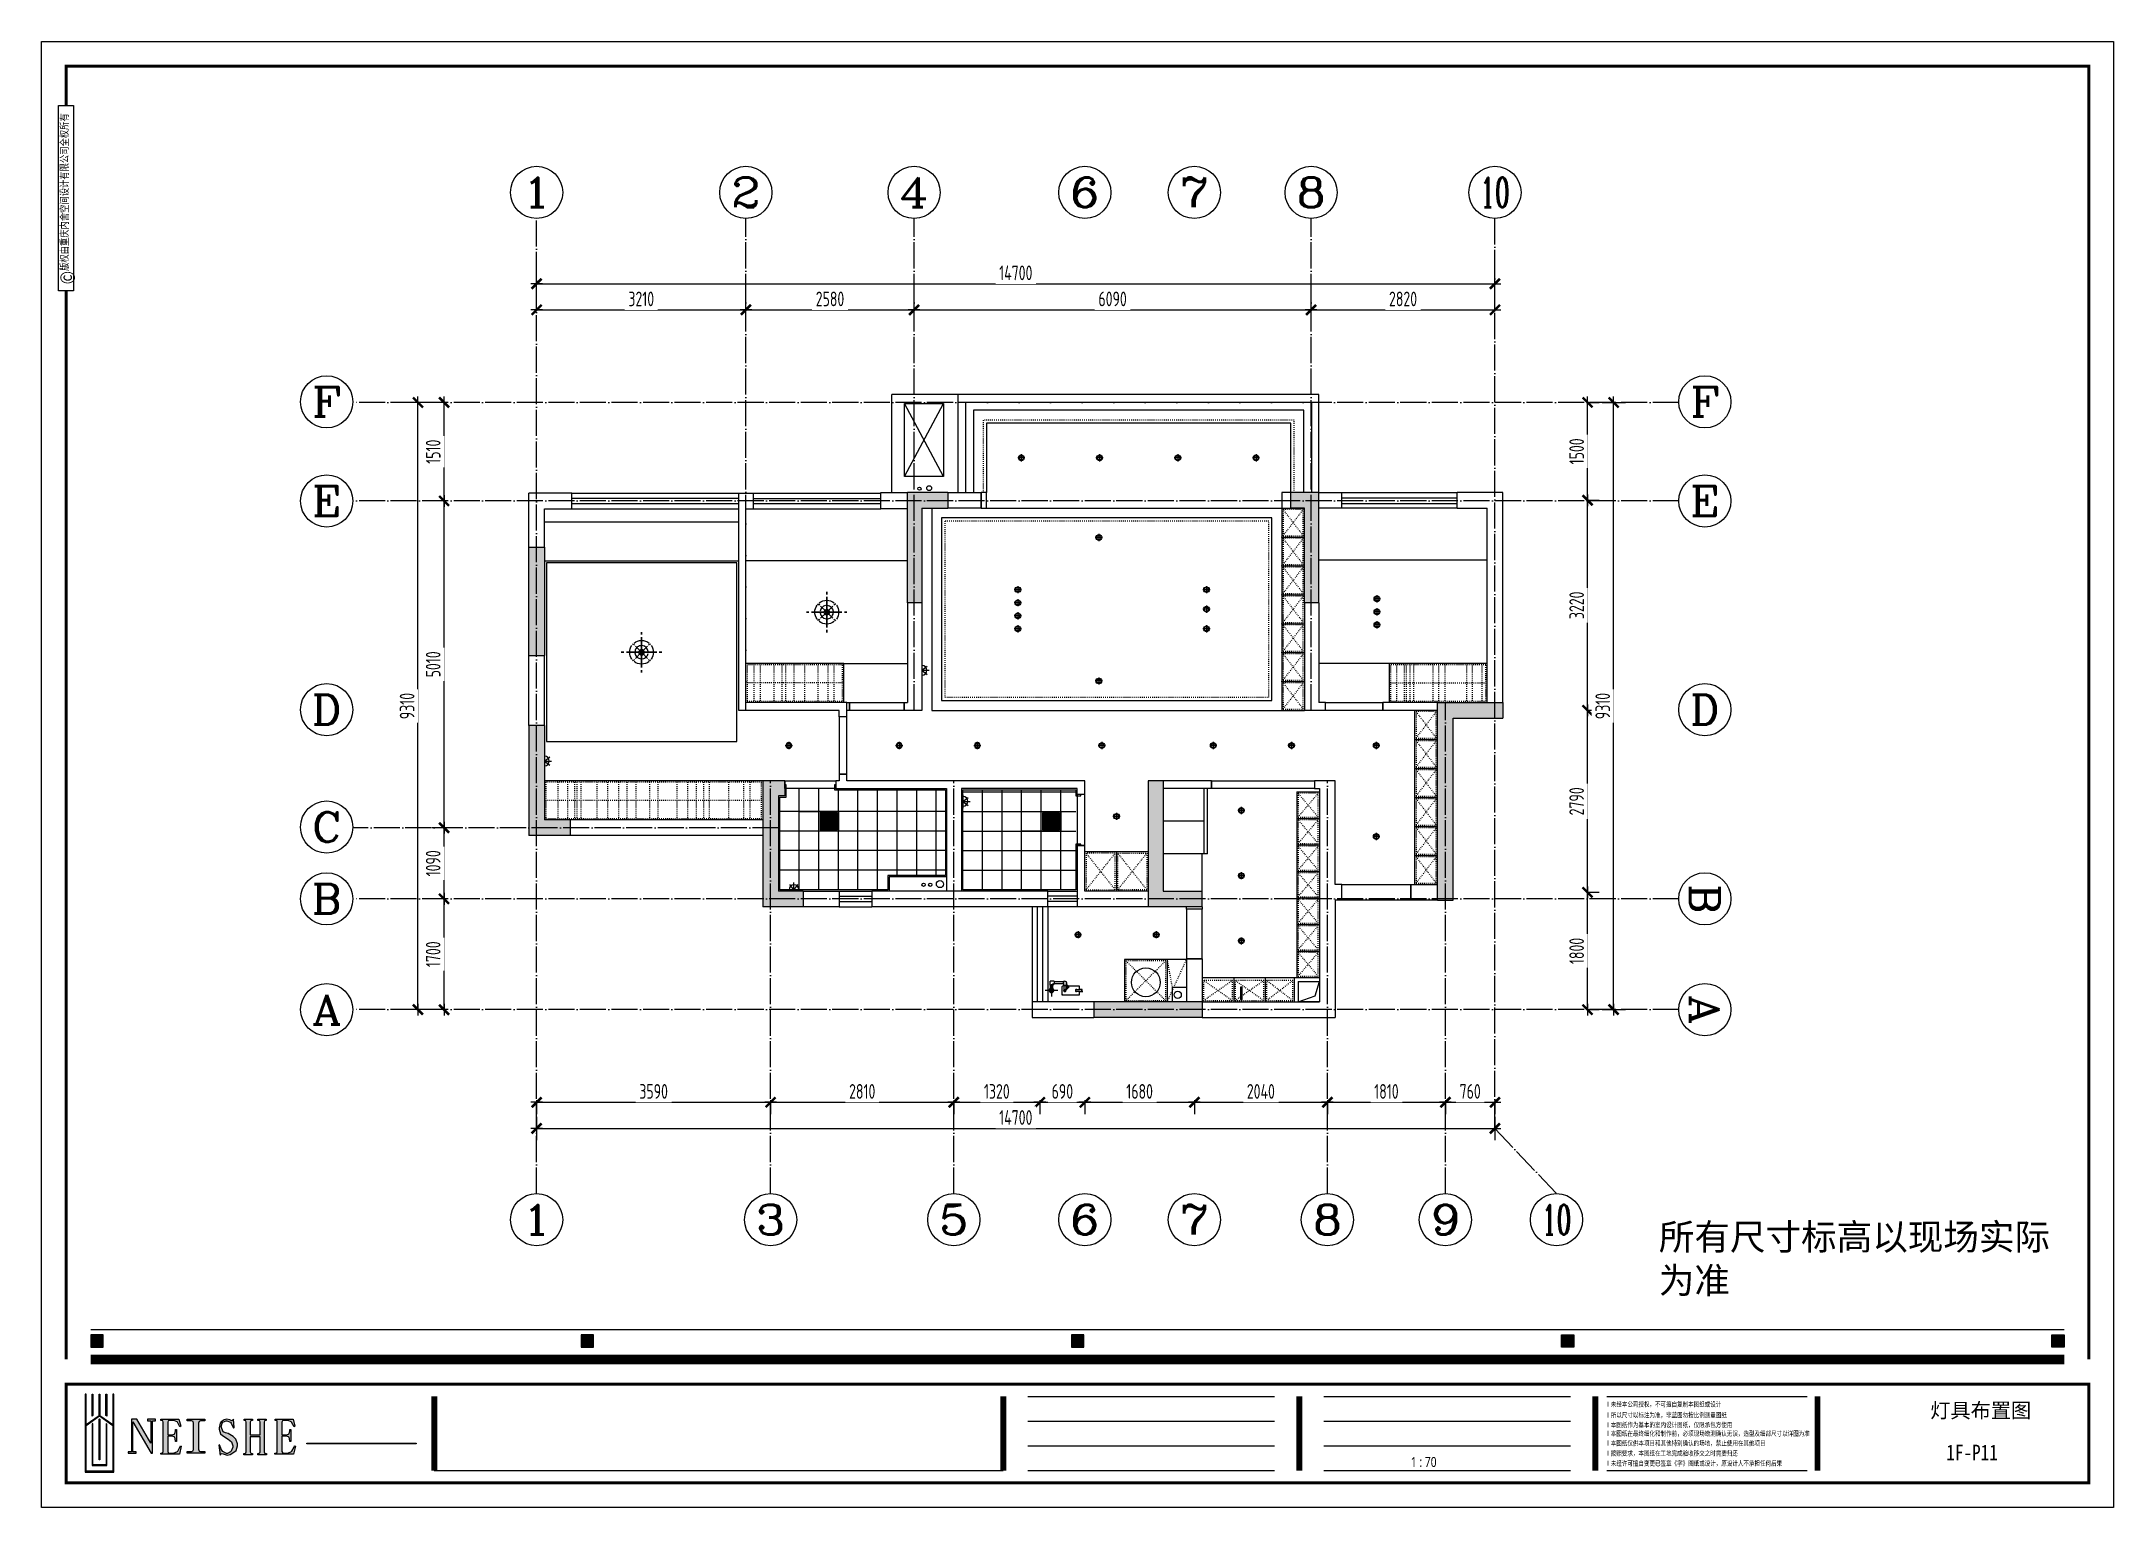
# Model space of a CAD drawing. Header units: inches. Extents: x -50945 to 250244, y -404780 to 18493.
# Drawn here: x 91323 to 123107, y -382304 to -359828 of the extents above; entities that cross this region are included whole.
import ezdxf
from ezdxf.enums import TextEntityAlignment as Align

# ---------------------------------------------------------------- set-up
doc = ezdxf.new("R2010")
doc.units = ezdxf.units.IN
doc.header["$MEASUREMENT"] = 0
doc.linetypes.add('ACAD_ISO03W100', pattern=[30, 12, -18])
doc.linetypes.add('DOTE', pattern=[2.42, 2, -0.2, 0.02, -0.2])
for name, color, linetype in [('0 @ 1 (1)', 7, 'Continuous'), ('15开关布置图-YJ', 2, 'Continuous'), ('AXIS', 1, 'Continuous'), ('AXIS_TEXT', 7, 'Continuous'), ('A图框', 7, 'Continuous'), ('D-ARCHI', 250, 'Continuous'), ('EVH 立面填充', 8, 'Continuous'), ('IBS-003-建筑窗框', 3, 'Continuous'), ('IBS-182-原建筑非承重墙', 150, 'Continuous'), ('IBS-200-原建筑承重墙柱', 200, 'Continuous'), ('IBS-63-原建筑窗', 63, 'Continuous'), ('IDS-030-造型完成面(看线)', 30, 'Continuous'), ('IDS-040-固定高家具', 40, 'Continuous'), ('IFF-31-卫浴洁具', 31, 'Continuous'), ('IFF-51-活动家具', 51, 'Continuous'), ('IRC-2-天花灯具', 2, 'Continuous'), ('IRC-30-天花轮廓线', 30, 'Continuous'), ('外标注', 50, 'Continuous')]:
    doc.layers.add(name, color=color, linetype=linetype)
doc.layers.add('门', color=65, linetype='Continuous', lineweight=13)
doc.styles.add('04.YBC-外标注3.0', font='', dxfattribs={"width": 0.8, "height": 3})
doc.styles.add('05.YBC-内标注2.5', font='', dxfattribs={"width": 0.8, "height": 2.5})
doc.styles.add('_TCH_AXIS', font='COMPLEX', dxfattribs={"bigfont": 'GBCBIG'})
doc.styles.add('COMPLEX', font='COMPLEX')
doc.styles.add('HBA-DIMT', font='ARCHS.SHX', dxfattribs={"width": 0.8})
doc.styles.get("Standard").update_dxf_attribs({"font": 'Arial.ttf'})
doc.styles.add('宋体', font='', dxfattribs={"width": 0.8})
doc.styles.get('04.YBC-外标注3.0').set_extended_font_data('SimSun')
doc.styles.get('05.YBC-内标注2.5').set_extended_font_data('SimSun')
doc.styles.get('宋体').set_extended_font_data('SimSun')
doc.dimstyles.new('HBA_40', dxfattribs={"dimscale": 50, "dimtxt": 2.5, "dimasz": 0.1, "dimexe": 2, "dimexo": 2.5, "dimgap": 0.6, "dimtad": 1, "dimdec": 0, "dimrnd": 5, "dimzin": 0, "dimtxsty": 'HBA-DIMT', "dimblk": 'HBA_DIMENSION_TICK', "dimblk1": 'HBA_DIMENSION_TICK', "dimblk2": 'HBA_DIMENSION_TICK', "dimcen": 0.125, "dimclrd": 44, "dimclre": 44, "dimclrt": 2, "dimadec": 0, "dimazin": 0, "dimtfac": 1, "dimtdec": 0, "dimtix": 1, "dimtmove": 1, "dimatfit": 3, "dimldrblk": 'HBA_Leader_Dot', "dimfxl": 0, "dimtvp": 1, "dimtfill": 1, "dimtolj": 1, "dimtzin": 0, "dimarcsym": 0})

msp = doc.modelspace()

# ---------------------------------------------------------------- texts
at = {"color": 253, "insert": (120541.39, -381339.74), "char_height": 242.164, "attachment_point": 1, "style": '宋体'}
msp.add_mtext_dynamic_manual_height_columns('1F-P11', width=66.2668, gutter_width=16.21, heights=[0], dxfattribs=at)
at = {"layer": '15开关布置图-YJ', "color": 241, "insert": (116132.1, -377953.92), "char_height": 400, "attachment_point": 1}
msp.add_mtext_dynamic_manual_height_columns('{\\fArial Unicode MS|b0|i0|c134|p0;所有尺寸标高以现场实际为准}', width=6146.256, gutter_width=0.5, heights=[0], dxfattribs=at)
at = {"layer": 'A图框', "insert": (120295.43, -380701.82), "char_height": 227.0292, "attachment_point": 1}
msp.add_mtext_dynamic_manual_height_columns('{\\fArial Unicode MS|b0|i0|c134|p0;灯具布置图}', width=2770.8358, gutter_width=16.21, heights=[0], dxfattribs=at)

# ---------------------------------------------------------------- blocks, each defined once
blk = doc.blocks.new('11')
at = {"layer": 'IBS-182-原建筑非承重墙'}
for p, q in [((140567, -1131), (140516, -1131)), ((140535, -1131), (140528, -1131)), ((140528, -1166), (140567, -1166)), ((140528, -1166), (140567, -1166)), ((140567, -1131), (140535, -1131)), ((140567, -1131), (140535, -1131)), ((140567, -1166), (140535, -1166)), ((140841, -1081), (140567, -1080)), ((140567, -1080), (140567, -1131)), ((140576, -1080), (140567, -1080)), ((140567, -1080), (140567, -1131)), ((140567, -1101), (140567, -1131)), ((140567, -1131), (140615, -1132)), ((140567, -1166), (140567, -1196)), ((140615, -1166), (140567, -1166)), ((140567, -1166), (140567, -1217)), ((140567, -1166), (140567, -1196)), ((140567, -1208), (140567, -1217)), ((140567, -1217), (140770, -1217)), ((140567, -1217), (140587, -1217)), ((140587, -1217), (140775, -1217)), ((140587, -1217), (140740, -1217)), ((140820, -1081), (140588, -1080)), ((140820, -1081), (140588, -1080)), ((140788, -1145), (140728, -1204)), ((140775, -1157), (140728, -1204)), ((140737, -1214), (140728, -1204)), ((140728, -1204), (140737, -1214)), ((140797, -1154), (140737, -1214)), ((140737, -1214), (140775, -1175)), ((140737, -1214), (140775, -1175)), ((140750, -1227), (140737, -1214)), ((140740, -1217), (140750, -1227)), ((140775, -1227), (140750, -1227)), ((140750, -1227), (140770, -1227)), ((140770, -1217), (140770, -1288)), ((140812, -1227), (140770, -1227)), ((140770, -1269), (140770, -1227)), ((140770, -1227), (140770, -1269)), ((140770, -1269), (140770, -1288)), ((140775, -1157), (140788, -1145)), ((140775, -1149), (140775, -1157)), ((140775, -1149), (140775, -1157)), ((140775, -1149), (140775, -1157)), ((140775, -1217), (140775, -1175)), ((140775, -1175), (140775, -1227)), ((140775, -1175), (140775, -1217)), ((140775, -1217), (140775, -1227)), ((140775, -1217), (140775, -1227)), ((140775, -1227), (140809, -1227)), ((140809, -1218), (140810, -1149)), ((140809, -1227), (140810, -1149)), ((140809, -1218), (140820, -1218)), ((140809, -1218), (140809, -1227)), ((140810, -1145), (140810, -1149)), ((140810, -1149), (140810, -1145)), ((140812, -1252), (140812, -1221)), ((140812, -1252), (140812, -1221)), ((140812, -1252), (140812, -1227)), ((140812, -1252), (140812, -1269)), ((140812, -1252), (140955, -1252)), ((140812, -1286), (140812, -1252)), ((140812, -1286), (140812, -1252)), ((140841, -1081), (140820, -1081)), ((140840, -1209), (140841, -1081)), ((140840, -1101), (140841, -1081)), ((140840, -1197), (140840, -1101)), ((140840, -1209), (140840, -1101)), ((140901, -1150), (141093, -1150)), ((140955, -1252), (140953, -1252)), ((140955, -1252), (140953, -1252)), ((140962, -1248), (140955, -1248)), ((140955, -1290), (140955, -1248)), ((140955, -1251), (140955, -1252)), ((140955, -1251), (140955, -1252)), ((140975, -1234), (140975, -1228)), ((140975, -1228), (140980, -1228)), ((140975, -1248), (140975, -1228)), ((140975, -1228), (141018, -1228)), ((140980, -1228), (140975, -1228)), ((140975, -1228), (140975, -1234)), ((140975, -1234), (140975, -1248)), ((140980, -1248), (140975, -1248)), ((140975, -1248), (140980, -1248)), ((140980, -1150), (140980, -1228)), ((140980, -1180), (140980, -1248)), ((140980, -1180), (140980, -1228)), ((140980, -1228), (141014, -1228)), ((140980, -1248), (140980, -1228)), ((140980, -1228), (141018, -1228)), ((140997, -1245), (140997, -1054)), ((141014, -1150), (141014, -1228)), ((141014, -1228), (141014, -1180)), ((141014, -1228), (141014, -1180)), ((141014, -1228), (141018, -1228)), ((141018, -1228), (141014, -1228)), ((141018, -1228), (141014, -1228)), ((141018, -1235), (141018, -1228)), ((141018, -1235), (141018, -1228)), ((141018, -1228), (141018, -1235)), ((141018, -1235), (141018, -1228)), ((141018, -1228), (141018, -1235)), ((141018, -1235), (141018, -1290)), ((140955, -1286), (140803, -1286)), ((140803, -1286), (140812, -1286)), ((140803, -1286), (140812, -1286)), ((140955, -1290), (140982, -1290)), ((140982, -1290), (141018, -1290))]:
    blk.add_line(p, q, dxfattribs=at)
blk.add_circle((140997, -1150), 34.9, dxfattribs=at)
for start, end in [(0, 180), (0, 180), (180, 240.5217), (180, 240.5217), (299.176, 0), (299.176, 0)]:
    blk.add_arc((140997, -1150), 34.9, start, end, dxfattribs=at)
for centre, major_axis, start_param, end_param in [((140553, -1149), (-17.5, -17.5), -1.141223, -0.024085), ((140540, -1140), (-6.72, -6.72), 4.378011, 6.612288), ((140531, -1157), (-6.72, -6.72), 1.236418, 3.470695), ((140588, -1101), (-14.5, 14.5), 5.495149, 7.065946), ((140587, -1196), (-14.5, 14.5), 0.78276, 2.353557), ((140615, -1149), (-12.1, -12.1), 0.78276, 3.924353), ((140791, -1269), (-15, 15), 0.78276, 2.986227), ((140793, -1149), (-12.1, 12.1), 3.924353, 7.065946), ((140793, -1149), (-4.6, -4.6), 1.568158, 4.709751), ((140791, -1269), (-15, 15), 2.986227, 3.924353), ((140820, -1101), (-14.5, -14.5), 2.353557, 3.924353), ((140820, -1197), (-14.5, -14.5), 0.78276, 2.353557), ((140962, -1234), (-9.66, 9.66), 2.353557, 3.924353), ((140997, -1150), (-12.1, 12.1), 4.709751, 10.992936)]:
    blk.add_ellipse(centre, major_axis=major_axis, ratio=1, start_param=start_param, end_param=end_param, dxfattribs=at)
at = {"layer": 'IBS-182-原建筑非承重墙', "extrusion": (0, 0, -1)}
for start_param, end_param in [(5.500425, 7.071221), (5.500425, 7.071221), (3.929629, 5.500425), (3.929629, 5.500425), (7.071221, 8.642018), (7.071221, 8.642018), (2.358832, 3.929629), (2.358832, 3.929629)]:
    blk.add_ellipse((140997, -1150), major_axis=(-12.1, 12.1), ratio=1, start_param=start_param, end_param=end_param, dxfattribs=at)
blk = doc.blocks.new('HBA_DIMENSION_TICK')
at = {"color": 0, "linetype": 'ByBlock'}
for p, q in [((-10, 0), (0, 0)), ((0, 0), (10, 0))]:
    blk.add_line(p, q, dxfattribs=at)
at = {"color": 50, "linetype": 'ByBlock'}
blk.add_solid([(-10, -7), (-7, -10), (7, 10), (10, 7)], dxfattribs=at)
blk = doc.blocks.new('*D561')
at = {"layer": 'Defpoints', "color": 0, "transparency": 16777216}
for p in [(98919, -375835), (102508, -375835), (102508, -376091)]:
    blk.add_point(p, dxfattribs=at)
at = {"layer": '外标注', "color": 44, "lineweight": -2, "transparency": 16777216}
for p, q in [((98919, -376060), (98919, -376271)), ((98928, -376091), (102499, -376091)), ((102508, -376060), (102508, -376271))]:
    blk.add_line(p, q, dxfattribs=at)
at = {"layer": '外标注', "color": 44, "lineweight": -2, "transparency": 16777216, "xscale": 9, "yscale": 9, "zscale": 9, "rotation": 180}
blk.add_blockref('HBA_DIMENSION_TICK', (98919, -376091), dxfattribs=at)
at = {"layer": '外标注', "color": 44, "lineweight": -2, "transparency": 16777216, "xscale": 9, "yscale": 9, "zscale": 9}
blk.add_blockref('HBA_DIMENSION_TICK', (102508, -376091), dxfattribs=at)
at = {"layer": '外标注', "color": 2, "transparency": 16777216, "insert": (100714, -375924), "char_height": 225, "attachment_point": 5, "style": 'HBA-DIMT', "bg_fill": 3, "box_fill_scale": 1.25, "bg_fill_color": 256, "bg_fill_true_color": 13158600, "bg_fill_transparency": 0}
blk.add_mtext('\\A1;3590', dxfattribs=at)
blk = doc.blocks.new('HBA_Leader_Dot')
at = {"color": 0, "linetype": 'ByBlock'}
blk.add_line((-5, 0), (-10, 0), dxfattribs=at)
at = {"color": 0, "linetype": 'ByBlock', "const_width": 5}
blk.add_lwpolyline([(-2.5, 0, 1), (2.5, 0, 1)], format="xyb", close=True, dxfattribs=at)
blk = doc.blocks.new('*D562')
at = {"layer": 'Defpoints', "color": 0, "transparency": 16777216}
for p in [(102508, -375835), (105318, -375835), (105318, -376091)]:
    blk.add_point(p, dxfattribs=at)
at = {"layer": '外标注', "color": 44, "lineweight": -2, "transparency": 16777216}
for p, q in [((102508, -376060), (102508, -376271)), ((102517, -376091), (105309, -376091)), ((105318, -376060), (105318, -376271))]:
    blk.add_line(p, q, dxfattribs=at)
at = {"layer": '外标注', "color": 44, "lineweight": -2, "transparency": 16777216, "xscale": 9, "yscale": 9, "zscale": 9, "rotation": 180}
blk.add_blockref('HBA_DIMENSION_TICK', (102508, -376091), dxfattribs=at)
at = {"layer": '外标注', "color": 44, "lineweight": -2, "transparency": 16777216, "xscale": 9, "yscale": 9, "zscale": 9}
blk.add_blockref('HBA_DIMENSION_TICK', (105318, -376091), dxfattribs=at)
at = {"layer": '外标注', "color": 2, "transparency": 16777216, "insert": (103913, -375924), "char_height": 225, "attachment_point": 5, "style": 'HBA-DIMT', "bg_fill": 3, "box_fill_scale": 1.25, "bg_fill_color": 256, "bg_fill_true_color": 13158600, "bg_fill_transparency": 0}
blk.add_mtext('\\A1;2810', dxfattribs=at)
blk = doc.blocks.new('*D563')
at = {"layer": 'Defpoints', "color": 0, "transparency": 16777216}
for p in [(105318, -375835), (106638, -375835), (106638, -376091)]:
    blk.add_point(p, dxfattribs=at)
at = {"layer": '外标注', "color": 44, "lineweight": -2, "transparency": 16777216}
for p, q in [((105318, -376060), (105318, -376271)), ((105327, -376091), (106629, -376091)), ((106638, -376060), (106638, -376271))]:
    blk.add_line(p, q, dxfattribs=at)
at = {"layer": '外标注', "color": 44, "lineweight": -2, "transparency": 16777216, "xscale": 9, "yscale": 9, "zscale": 9, "rotation": 180}
blk.add_blockref('HBA_DIMENSION_TICK', (105318, -376091), dxfattribs=at)
at = {"layer": '外标注', "color": 44, "lineweight": -2, "transparency": 16777216, "xscale": 9, "yscale": 9, "zscale": 9}
blk.add_blockref('HBA_DIMENSION_TICK', (106638, -376091), dxfattribs=at)
at = {"layer": '外标注', "color": 2, "transparency": 16777216, "insert": (105978, -375924), "char_height": 225, "attachment_point": 5, "style": 'HBA-DIMT', "bg_fill": 3, "box_fill_scale": 1.25, "bg_fill_color": 256, "bg_fill_true_color": 13158600, "bg_fill_transparency": 0}
blk.add_mtext('\\A1;1320', dxfattribs=at)
blk = doc.blocks.new('*D564')
at = {"layer": '外标注', "color": 44, "lineweight": -2, "transparency": 16777216}
for p, q in [((106638, -376060), (106638, -376271)), ((106647, -376091), (107319, -376091)), ((107328, -376060), (107328, -376271))]:
    blk.add_line(p, q, dxfattribs=at)
at = {"layer": '外标注', "color": 44, "lineweight": -2, "transparency": 16777216, "xscale": 9, "yscale": 9, "zscale": 9, "rotation": 180}
blk.add_blockref('HBA_DIMENSION_TICK', (106638, -376091), dxfattribs=at)
at = {"layer": '外标注', "color": 44, "lineweight": -2, "transparency": 16777216, "xscale": 9, "yscale": 9, "zscale": 9}
blk.add_blockref('HBA_DIMENSION_TICK', (107328, -376091), dxfattribs=at)
at = {"layer": '外标注', "color": 2, "transparency": 16777216, "insert": (106983, -375924), "char_height": 225, "attachment_point": 5, "style": 'HBA-DIMT', "bg_fill": 3, "box_fill_scale": 1.25, "bg_fill_color": 256, "bg_fill_true_color": 13158600, "bg_fill_transparency": 0}
blk.add_mtext('\\A1;690', dxfattribs=at)
at = {"layer": 'Defpoints', "color": 0, "transparency": 16777216}
for p in [(106638, -375835), (107328, -375835), (107328, -376091)]:
    blk.add_point(p, dxfattribs=at)
blk = doc.blocks.new('*D565')
at = {"layer": 'Defpoints', "color": 0, "transparency": 16777216}
for p in [(107328, -375835), (109008, -375835), (109008, -376091)]:
    blk.add_point(p, dxfattribs=at)
at = {"layer": '外标注', "color": 44, "lineweight": -2, "transparency": 16777216}
for p, q in [((107328, -376060), (107328, -376271)), ((107337, -376091), (108999, -376091)), ((109008, -376060), (109008, -376271))]:
    blk.add_line(p, q, dxfattribs=at)
at = {"layer": '外标注', "color": 44, "lineweight": -2, "transparency": 16777216, "xscale": 9, "yscale": 9, "zscale": 9, "rotation": 180}
blk.add_blockref('HBA_DIMENSION_TICK', (107328, -376091), dxfattribs=at)
at = {"layer": '外标注', "color": 44, "lineweight": -2, "transparency": 16777216, "xscale": 9, "yscale": 9, "zscale": 9}
blk.add_blockref('HBA_DIMENSION_TICK', (109008, -376091), dxfattribs=at)
at = {"layer": '外标注', "color": 2, "transparency": 16777216, "insert": (108168, -375924), "char_height": 225, "attachment_point": 5, "style": 'HBA-DIMT', "bg_fill": 3, "box_fill_scale": 1.25, "bg_fill_color": 256, "bg_fill_true_color": 13158600, "bg_fill_transparency": 0}
blk.add_mtext('\\A1;1680', dxfattribs=at)
blk = doc.blocks.new('*D566')
at = {"layer": 'Defpoints', "color": 0, "transparency": 16777216}
for p in [(109008, -375835), (111048, -375835), (111048, -376091)]:
    blk.add_point(p, dxfattribs=at)
at = {"layer": '外标注', "color": 44, "lineweight": -2, "transparency": 16777216}
for p, q in [((109008, -376060), (109008, -376271)), ((109017, -376091), (111039, -376091)), ((111048, -376060), (111048, -376271))]:
    blk.add_line(p, q, dxfattribs=at)
at = {"layer": '外标注', "color": 44, "lineweight": -2, "transparency": 16777216, "xscale": 9, "yscale": 9, "zscale": 9, "rotation": 180}
blk.add_blockref('HBA_DIMENSION_TICK', (109008, -376091), dxfattribs=at)
at = {"layer": '外标注', "color": 44, "lineweight": -2, "transparency": 16777216, "xscale": 9, "yscale": 9, "zscale": 9}
blk.add_blockref('HBA_DIMENSION_TICK', (111048, -376091), dxfattribs=at)
at = {"layer": '外标注', "color": 2, "transparency": 16777216, "insert": (110028, -375924), "char_height": 225, "attachment_point": 5, "style": 'HBA-DIMT', "bg_fill": 3, "box_fill_scale": 1.25, "bg_fill_color": 256, "bg_fill_true_color": 13158600, "bg_fill_transparency": 0}
blk.add_mtext('\\A1;2040', dxfattribs=at)
blk = doc.blocks.new('*D567')
at = {"layer": 'Defpoints', "color": 0, "transparency": 16777216}
for p in [(111048, -375835), (112859, -375835), (112859, -376091)]:
    blk.add_point(p, dxfattribs=at)
at = {"layer": '外标注', "color": 44, "lineweight": -2, "transparency": 16777216}
for p, q in [((111048, -376060), (111048, -376271)), ((111057, -376091), (112850, -376091)), ((112859, -376060), (112859, -376271))]:
    blk.add_line(p, q, dxfattribs=at)
at = {"layer": '外标注', "color": 44, "lineweight": -2, "transparency": 16777216, "xscale": 9, "yscale": 9, "zscale": 9, "rotation": 180}
blk.add_blockref('HBA_DIMENSION_TICK', (111048, -376091), dxfattribs=at)
at = {"layer": '外标注', "color": 44, "lineweight": -2, "transparency": 16777216, "xscale": 9, "yscale": 9, "zscale": 9}
blk.add_blockref('HBA_DIMENSION_TICK', (112859, -376091), dxfattribs=at)
at = {"layer": '外标注', "color": 2, "transparency": 16777216, "insert": (111954, -375924), "char_height": 225, "attachment_point": 5, "style": 'HBA-DIMT', "bg_fill": 3, "box_fill_scale": 1.25, "bg_fill_color": 256, "bg_fill_true_color": 13158600, "bg_fill_transparency": 0}
blk.add_mtext('\\A1;1810', dxfattribs=at)
blk = doc.blocks.new('*D568')
at = {"layer": 'Defpoints', "color": 0, "transparency": 16777216}
for p in [(112859, -375835), (113619, -375835), (113619, -376091)]:
    blk.add_point(p, dxfattribs=at)
at = {"layer": '外标注', "color": 44, "lineweight": -2, "transparency": 16777216}
for p, q in [((112859, -376060), (112859, -376271)), ((112868, -376091), (113610, -376091)), ((113619, -376060), (113619, -376271))]:
    blk.add_line(p, q, dxfattribs=at)
at = {"layer": '外标注', "color": 44, "lineweight": -2, "transparency": 16777216, "xscale": 9, "yscale": 9, "zscale": 9, "rotation": 180}
blk.add_blockref('HBA_DIMENSION_TICK', (112859, -376091), dxfattribs=at)
at = {"layer": '外标注', "color": 44, "lineweight": -2, "transparency": 16777216, "xscale": 9, "yscale": 9, "zscale": 9}
blk.add_blockref('HBA_DIMENSION_TICK', (113619, -376091), dxfattribs=at)
at = {"layer": '外标注', "color": 2, "transparency": 16777216, "insert": (113239, -375924), "char_height": 225, "attachment_point": 5, "style": 'HBA-DIMT', "bg_fill": 3, "box_fill_scale": 1.25, "bg_fill_color": 256, "bg_fill_true_color": 13158600, "bg_fill_transparency": 0}
blk.add_mtext('\\A1;760', dxfattribs=at)
blk = doc.blocks.new('*D569')
at = {"layer": 'Defpoints', "color": 0, "transparency": 16777216}
for p in [(98919, -376091), (113619, -376091), (113619, -376491)]:
    blk.add_point(p, dxfattribs=at)
at = {"layer": '外标注', "color": 44, "lineweight": -2, "transparency": 16777216}
for p, q in [((98919, -376316), (98919, -376671)), ((113619, -376316), (113619, -376671)), ((98928, -376491), (113610, -376491))]:
    blk.add_line(p, q, dxfattribs=at)
at = {"layer": '外标注', "color": 44, "lineweight": -2, "transparency": 16777216, "xscale": 9, "yscale": 9, "zscale": 9, "rotation": 180}
blk.add_blockref('HBA_DIMENSION_TICK', (98919, -376491), dxfattribs=at)
at = {"layer": '外标注', "color": 44, "lineweight": -2, "transparency": 16777216, "xscale": 9, "yscale": 9, "zscale": 9}
blk.add_blockref('HBA_DIMENSION_TICK', (113619, -376491), dxfattribs=at)
at = {"layer": '外标注', "color": 2, "transparency": 16777216, "insert": (106269, -376324), "char_height": 225, "attachment_point": 5, "style": 'HBA-DIMT', "bg_fill": 3, "box_fill_scale": 1.25, "bg_fill_color": 256, "bg_fill_true_color": 13158600, "bg_fill_transparency": 0}
blk.add_mtext('\\A1;14700', dxfattribs=at)
blk = doc.blocks.new('*D570')
at = {"layer": 'Defpoints', "color": 0, "transparency": 16777216}
for p in [(114797, -372872), (115039, -372872), (114797, -374671)]:
    blk.add_point(p, dxfattribs=at)
at = {"layer": '外标注', "color": 44, "lineweight": -2, "transparency": 16777216}
for p, q in [((115022, -372872), (115219, -372872)), ((115039, -374662), (115039, -372881)), ((115022, -374671), (115219, -374671))]:
    blk.add_line(p, q, dxfattribs=at)
at = {"layer": '外标注', "color": 44, "lineweight": -2, "transparency": 16777216, "xscale": 9, "yscale": 9, "zscale": 9}
for p, rotation in [((115039, -372872), 90), ((115039, -374671), 270)]:
    blk.add_blockref('HBA_DIMENSION_TICK', p, dxfattribs=dict(at, rotation=rotation))
at = {"layer": '外标注', "color": 2, "transparency": 16777216, "insert": (114872, -373771), "char_height": 225, "attachment_point": 5, "rotation": 90, "style": 'HBA-DIMT', "bg_fill": 3, "box_fill_scale": 1.25, "bg_fill_color": 256, "bg_fill_true_color": 13158600, "bg_fill_transparency": 0}
blk.add_mtext('\\A1;1800', dxfattribs=at)
blk = doc.blocks.new('*D571')
at = {"layer": 'Defpoints', "color": 0, "transparency": 16777216}
for p in [(114797, -370082), (115039, -370082), (114797, -372872)]:
    blk.add_point(p, dxfattribs=at)
at = {"layer": '外标注', "color": 44, "lineweight": -2, "transparency": 16777216}
for p, q in [((115022, -370082), (115219, -370082)), ((115039, -372863), (115039, -370091)), ((115022, -372872), (115219, -372872))]:
    blk.add_line(p, q, dxfattribs=at)
at = {"layer": '外标注', "color": 44, "lineweight": -2, "transparency": 16777216, "xscale": 9, "yscale": 9, "zscale": 9}
for p, rotation in [((115039, -370082), 90), ((115039, -372872), 270)]:
    blk.add_blockref('HBA_DIMENSION_TICK', p, dxfattribs=dict(at, rotation=rotation))
at = {"layer": '外标注', "color": 2, "transparency": 16777216, "insert": (114872, -371477), "char_height": 225, "attachment_point": 5, "rotation": 90, "style": 'HBA-DIMT', "bg_fill": 3, "box_fill_scale": 1.25, "bg_fill_color": 256, "bg_fill_true_color": 13158600, "bg_fill_transparency": 0}
blk.add_mtext('\\A1;2790', dxfattribs=at)
blk = doc.blocks.new('*D572')
at = {"layer": 'Defpoints', "color": 0, "transparency": 16777216}
for p in [(114797, -366862), (115039, -366862), (114797, -370082)]:
    blk.add_point(p, dxfattribs=at)
at = {"layer": '外标注', "color": 44, "lineweight": -2, "transparency": 16777216}
for p, q in [((115022, -366862), (115219, -366862)), ((115039, -370073), (115039, -366871)), ((115022, -370082), (115219, -370082))]:
    blk.add_line(p, q, dxfattribs=at)
at = {"layer": '外标注', "color": 44, "lineweight": -2, "transparency": 16777216, "xscale": 9, "yscale": 9, "zscale": 9}
for p, rotation in [((115039, -366862), 90), ((115039, -370082), 270)]:
    blk.add_blockref('HBA_DIMENSION_TICK', p, dxfattribs=dict(at, rotation=rotation))
at = {"layer": '外标注', "color": 2, "transparency": 16777216, "insert": (114872, -368472), "char_height": 225, "attachment_point": 5, "rotation": 90, "style": 'HBA-DIMT', "bg_fill": 3, "box_fill_scale": 1.25, "bg_fill_color": 256, "bg_fill_true_color": 13158600, "bg_fill_transparency": 0}
blk.add_mtext('\\A1;3220', dxfattribs=at)
blk = doc.blocks.new('*D573')
at = {"layer": 'Defpoints', "color": 0, "transparency": 16777216}
for p in [(114797, -365362), (115039, -365362), (114797, -366862)]:
    blk.add_point(p, dxfattribs=at)
at = {"layer": '外标注', "color": 44, "lineweight": -2, "transparency": 16777216}
for p, q in [((115022, -365362), (115219, -365362)), ((115039, -366853), (115039, -365371)), ((115022, -366862), (115219, -366862))]:
    blk.add_line(p, q, dxfattribs=at)
at = {"layer": '外标注', "color": 44, "lineweight": -2, "transparency": 16777216, "xscale": 9, "yscale": 9, "zscale": 9}
for p, rotation in [((115039, -365362), 90), ((115039, -366862), 270)]:
    blk.add_blockref('HBA_DIMENSION_TICK', p, dxfattribs=dict(at, rotation=rotation))
at = {"layer": '外标注', "color": 2, "transparency": 16777216, "insert": (114872, -366112), "char_height": 225, "attachment_point": 5, "rotation": 90, "style": 'HBA-DIMT', "bg_fill": 3, "box_fill_scale": 1.25, "bg_fill_color": 256, "bg_fill_true_color": 13158600, "bg_fill_transparency": 0}
blk.add_mtext('\\A1;1500', dxfattribs=at)
blk = doc.blocks.new('*D574')
at = {"layer": 'Defpoints', "color": 0, "transparency": 16777216}
for p in [(115039, -365362), (115439, -365362), (115039, -374671)]:
    blk.add_point(p, dxfattribs=at)
at = {"layer": '外标注', "color": 44, "lineweight": -2, "transparency": 16777216}
for p, q in [((115264, -365362), (115619, -365362)), ((115439, -374662), (115439, -365371)), ((115264, -374671), (115619, -374671))]:
    blk.add_line(p, q, dxfattribs=at)
at = {"layer": '外标注', "color": 44, "lineweight": -2, "transparency": 16777216, "xscale": 9, "yscale": 9, "zscale": 9}
for p, rotation in [((115439, -365362), 90), ((115439, -374671), 270)]:
    blk.add_blockref('HBA_DIMENSION_TICK', p, dxfattribs=dict(at, rotation=rotation))
at = {"layer": '外标注', "color": 2, "transparency": 16777216, "insert": (115272, -370016), "char_height": 225, "attachment_point": 5, "rotation": 90, "style": 'HBA-DIMT', "bg_fill": 3, "box_fill_scale": 1.25, "bg_fill_color": 256, "bg_fill_true_color": 13158600, "bg_fill_transparency": 0}
blk.add_mtext('\\A1;9310', dxfattribs=at)
blk = doc.blocks.new('*D575')
at = {"layer": 'Defpoints', "color": 0, "transparency": 16777216}
for p in [(98919, -364167), (102129, -363942), (102129, -364167)]:
    blk.add_point(p, dxfattribs=at)
at = {"layer": '外标注', "color": 44, "lineweight": -2, "transparency": 16777216}
for p, q in [((98919, -363942), (98919, -363762)), ((102129, -363942), (102129, -363762)), ((98928, -363942), (102120, -363942))]:
    blk.add_line(p, q, dxfattribs=at)
at = {"layer": '外标注', "color": 44, "lineweight": -2, "transparency": 16777216, "xscale": 9, "yscale": 9, "zscale": 9, "rotation": 180}
blk.add_blockref('HBA_DIMENSION_TICK', (98919, -363942), dxfattribs=at)
at = {"layer": '外标注', "color": 44, "lineweight": -2, "transparency": 16777216, "xscale": 9, "yscale": 9, "zscale": 9}
blk.add_blockref('HBA_DIMENSION_TICK', (102129, -363942), dxfattribs=at)
at = {"layer": '外标注', "color": 2, "transparency": 16777216, "insert": (100524, -363775), "char_height": 225, "attachment_point": 5, "style": 'HBA-DIMT', "bg_fill": 3, "box_fill_scale": 1.25, "bg_fill_color": 256, "bg_fill_true_color": 13158600, "bg_fill_transparency": 0}
blk.add_mtext('\\A1;3210', dxfattribs=at)
blk = doc.blocks.new('*D576')
at = {"layer": 'Defpoints', "color": 0, "transparency": 16777216}
for p in [(102129, -364167), (104709, -363942), (104709, -364167)]:
    blk.add_point(p, dxfattribs=at)
at = {"layer": '外标注', "color": 44, "lineweight": -2, "transparency": 16777216}
for p, q in [((102129, -363942), (102129, -363762)), ((104709, -363942), (104709, -363762)), ((102138, -363942), (104700, -363942))]:
    blk.add_line(p, q, dxfattribs=at)
at = {"layer": '外标注', "color": 44, "lineweight": -2, "transparency": 16777216, "xscale": 9, "yscale": 9, "zscale": 9, "rotation": 180}
blk.add_blockref('HBA_DIMENSION_TICK', (102129, -363942), dxfattribs=at)
at = {"layer": '外标注', "color": 44, "lineweight": -2, "transparency": 16777216, "xscale": 9, "yscale": 9, "zscale": 9}
blk.add_blockref('HBA_DIMENSION_TICK', (104709, -363942), dxfattribs=at)
at = {"layer": '外标注', "color": 2, "transparency": 16777216, "insert": (103419, -363775), "char_height": 225, "attachment_point": 5, "style": 'HBA-DIMT', "bg_fill": 3, "box_fill_scale": 1.25, "bg_fill_color": 256, "bg_fill_true_color": 13158600, "bg_fill_transparency": 0}
blk.add_mtext('\\A1;2580', dxfattribs=at)
blk = doc.blocks.new('*D577')
at = {"layer": 'Defpoints', "color": 0, "transparency": 16777216}
for p in [(104709, -364167), (110799, -363942), (110799, -364167)]:
    blk.add_point(p, dxfattribs=at)
at = {"layer": '外标注', "color": 44, "lineweight": -2, "transparency": 16777216}
for p, q in [((104709, -363942), (104709, -363762)), ((110799, -363942), (110799, -363762)), ((104718, -363942), (110790, -363942))]:
    blk.add_line(p, q, dxfattribs=at)
at = {"layer": '外标注', "color": 44, "lineweight": -2, "transparency": 16777216, "xscale": 9, "yscale": 9, "zscale": 9, "rotation": 180}
blk.add_blockref('HBA_DIMENSION_TICK', (104709, -363942), dxfattribs=at)
at = {"layer": '外标注', "color": 44, "lineweight": -2, "transparency": 16777216, "xscale": 9, "yscale": 9, "zscale": 9}
blk.add_blockref('HBA_DIMENSION_TICK', (110799, -363942), dxfattribs=at)
at = {"layer": '外标注', "color": 2, "transparency": 16777216, "insert": (107754, -363775), "char_height": 225, "attachment_point": 5, "style": 'HBA-DIMT', "bg_fill": 3, "box_fill_scale": 1.25, "bg_fill_color": 256, "bg_fill_true_color": 13158600, "bg_fill_transparency": 0}
blk.add_mtext('\\A1;6090', dxfattribs=at)
blk = doc.blocks.new('*D578')
at = {"layer": 'Defpoints', "color": 0, "transparency": 16777216}
for p in [(110799, -364167), (113619, -363942), (113619, -364167)]:
    blk.add_point(p, dxfattribs=at)
at = {"layer": '外标注', "color": 44, "lineweight": -2, "transparency": 16777216}
for p, q in [((110799, -363942), (110799, -363762)), ((113619, -363942), (113619, -363762)), ((110808, -363942), (113610, -363942))]:
    blk.add_line(p, q, dxfattribs=at)
at = {"layer": '外标注', "color": 44, "lineweight": -2, "transparency": 16777216, "xscale": 9, "yscale": 9, "zscale": 9, "rotation": 180}
blk.add_blockref('HBA_DIMENSION_TICK', (110799, -363942), dxfattribs=at)
at = {"layer": '外标注', "color": 44, "lineweight": -2, "transparency": 16777216, "xscale": 9, "yscale": 9, "zscale": 9}
blk.add_blockref('HBA_DIMENSION_TICK', (113619, -363942), dxfattribs=at)
at = {"layer": '外标注', "color": 2, "transparency": 16777216, "insert": (112209, -363775), "char_height": 225, "attachment_point": 5, "style": 'HBA-DIMT', "bg_fill": 3, "box_fill_scale": 1.25, "bg_fill_color": 256, "bg_fill_true_color": 13158600, "bg_fill_transparency": 0}
blk.add_mtext('\\A1;2820', dxfattribs=at)
blk = doc.blocks.new('*D579')
at = {"layer": 'Defpoints', "color": 0, "transparency": 16777216}
for p in [(113619, -363542), (98919, -363942), (113619, -363942)]:
    blk.add_point(p, dxfattribs=at)
at = {"layer": '外标注', "color": 44, "lineweight": -2, "transparency": 16777216}
for p, q in [((98919, -363717), (98919, -363362)), ((98928, -363542), (113610, -363542)), ((113619, -363717), (113619, -363362))]:
    blk.add_line(p, q, dxfattribs=at)
at = {"layer": '外标注', "color": 44, "lineweight": -2, "transparency": 16777216, "xscale": 9, "yscale": 9, "zscale": 9, "rotation": 180}
blk.add_blockref('HBA_DIMENSION_TICK', (98919, -363542), dxfattribs=at)
at = {"layer": '外标注', "color": 44, "lineweight": -2, "transparency": 16777216, "xscale": 9, "yscale": 9, "zscale": 9}
blk.add_blockref('HBA_DIMENSION_TICK', (113619, -363542), dxfattribs=at)
at = {"layer": '外标注', "color": 2, "transparency": 16777216, "insert": (106269, -363375), "char_height": 225, "attachment_point": 5, "style": 'HBA-DIMT', "bg_fill": 3, "box_fill_scale": 1.25, "bg_fill_color": 256, "bg_fill_true_color": 13158600, "bg_fill_transparency": 0}
blk.add_mtext('\\A1;14700', dxfattribs=at)
blk = doc.blocks.new('*D580')
at = {"layer": 'Defpoints', "color": 0, "transparency": 16777216}
for p in [(97499, -372972), (97700, -372972), (97700, -374671)]:
    blk.add_point(p, dxfattribs=at)
at = {"layer": '外标注', "color": 44, "lineweight": -2, "transparency": 16777216}
for p, q in [((97499, -372972), (97319, -372972)), ((97499, -374662), (97499, -372981)), ((97499, -374671), (97319, -374671))]:
    blk.add_line(p, q, dxfattribs=at)
at = {"layer": '外标注', "color": 44, "lineweight": -2, "transparency": 16777216, "xscale": 9, "yscale": 9, "zscale": 9}
for p, rotation in [((97499, -372972), 90), ((97499, -374671), 270)]:
    blk.add_blockref('HBA_DIMENSION_TICK', p, dxfattribs=dict(at, rotation=rotation))
at = {"layer": '外标注', "color": 2, "transparency": 16777216, "insert": (97332, -373821), "char_height": 225, "attachment_point": 5, "rotation": 90, "style": 'HBA-DIMT', "bg_fill": 3, "box_fill_scale": 1.25, "bg_fill_color": 256, "bg_fill_true_color": 13158600, "bg_fill_transparency": 0}
blk.add_mtext('\\A1;1700', dxfattribs=at)
blk = doc.blocks.new('*D581')
at = {"layer": 'Defpoints', "color": 0, "transparency": 16777216}
for p in [(97499, -371882), (97700, -371882), (97700, -372972)]:
    blk.add_point(p, dxfattribs=at)
at = {"layer": '外标注', "color": 44, "lineweight": -2, "transparency": 16777216}
for p, q in [((97499, -371882), (97319, -371882)), ((97499, -372963), (97499, -371891)), ((97499, -372972), (97319, -372972))]:
    blk.add_line(p, q, dxfattribs=at)
at = {"layer": '外标注', "color": 44, "lineweight": -2, "transparency": 16777216, "xscale": 9, "yscale": 9, "zscale": 9}
for p, rotation in [((97499, -371882), 90), ((97499, -372972), 270)]:
    blk.add_blockref('HBA_DIMENSION_TICK', p, dxfattribs=dict(at, rotation=rotation))
at = {"layer": '外标注', "color": 2, "transparency": 16777216, "insert": (97332, -372427), "char_height": 225, "attachment_point": 5, "rotation": 90, "style": 'HBA-DIMT', "bg_fill": 3, "box_fill_scale": 1.25, "bg_fill_color": 256, "bg_fill_true_color": 13158600, "bg_fill_transparency": 0}
blk.add_mtext('\\A1;1090', dxfattribs=at)
blk = doc.blocks.new('*D582')
at = {"layer": 'Defpoints', "color": 0, "transparency": 16777216}
for p in [(97499, -366872), (97700, -366872), (97700, -371882)]:
    blk.add_point(p, dxfattribs=at)
at = {"layer": '外标注', "color": 44, "lineweight": -2, "transparency": 16777216}
for p, q in [((97499, -366872), (97319, -366872)), ((97499, -371873), (97499, -366881)), ((97499, -371882), (97319, -371882))]:
    blk.add_line(p, q, dxfattribs=at)
at = {"layer": '外标注', "color": 44, "lineweight": -2, "transparency": 16777216, "xscale": 9, "yscale": 9, "zscale": 9}
for p, rotation in [((97499, -366872), 90), ((97499, -371882), 270)]:
    blk.add_blockref('HBA_DIMENSION_TICK', p, dxfattribs=dict(at, rotation=rotation))
at = {"layer": '外标注', "color": 2, "transparency": 16777216, "insert": (97332, -369377), "char_height": 225, "attachment_point": 5, "rotation": 90, "style": 'HBA-DIMT', "bg_fill": 3, "box_fill_scale": 1.25, "bg_fill_color": 256, "bg_fill_true_color": 13158600, "bg_fill_transparency": 0}
blk.add_mtext('\\A1;5010', dxfattribs=at)
blk = doc.blocks.new('*D583')
at = {"layer": 'Defpoints', "color": 0, "transparency": 16777216}
for p in [(97499, -365362), (97700, -365362), (97700, -366872)]:
    blk.add_point(p, dxfattribs=at)
at = {"layer": '外标注', "color": 44, "lineweight": -2, "transparency": 16777216}
for p, q in [((97499, -365362), (97319, -365362)), ((97499, -366863), (97499, -365371)), ((97499, -366872), (97319, -366872))]:
    blk.add_line(p, q, dxfattribs=at)
at = {"layer": '外标注', "color": 44, "lineweight": -2, "transparency": 16777216, "xscale": 9, "yscale": 9, "zscale": 9}
for p, rotation in [((97499, -365362), 90), ((97499, -366872), 270)]:
    blk.add_blockref('HBA_DIMENSION_TICK', p, dxfattribs=dict(at, rotation=rotation))
at = {"layer": '外标注', "color": 2, "transparency": 16777216, "insert": (97332, -366117), "char_height": 225, "attachment_point": 5, "rotation": 90, "style": 'HBA-DIMT', "bg_fill": 3, "box_fill_scale": 1.25, "bg_fill_color": 256, "bg_fill_true_color": 13158600, "bg_fill_transparency": 0}
blk.add_mtext('\\A1;1510', dxfattribs=at)
blk = doc.blocks.new('*D584')
at = {"layer": 'Defpoints', "color": 0, "transparency": 16777216}
for p in [(97099, -365362), (97499, -365362), (97499, -374671)]:
    blk.add_point(p, dxfattribs=at)
at = {"layer": '外标注', "color": 44, "lineweight": -2, "transparency": 16777216}
for p, q in [((97274, -365362), (96919, -365362)), ((97099, -374662), (97099, -365371)), ((97274, -374671), (96919, -374671))]:
    blk.add_line(p, q, dxfattribs=at)
at = {"layer": '外标注', "color": 44, "lineweight": -2, "transparency": 16777216, "xscale": 9, "yscale": 9, "zscale": 9}
for p, rotation in [((97099, -365362), 90), ((97099, -374671), 270)]:
    blk.add_blockref('HBA_DIMENSION_TICK', p, dxfattribs=dict(at, rotation=rotation))
at = {"layer": '外标注', "color": 2, "transparency": 16777216, "insert": (96932, -370016), "char_height": 225, "attachment_point": 5, "rotation": 90, "style": 'HBA-DIMT', "bg_fill": 3, "box_fill_scale": 1.25, "bg_fill_color": 256, "bg_fill_true_color": 13158600, "bg_fill_transparency": 0}
blk.add_mtext('\\A1;9310', dxfattribs=at)
blk = doc.blocks.new('_AXISO')
blk.add_circle((0, 0), 0.5)
at = {"layer": 'AXIS_TEXT', "style": 'COMPLEX', "width": 1.041667}
blk.add_attdef('A', text='', height=0.56, dxfattribs=at).set_placement((-0.25, -0.28), (0.25, -0.28), align=Align.FIT)
blk = doc.blocks.new('gegwe')
h = blk.add_hatch(color=9)
h.paths.add_polyline_path([(189652, -49616), (189652, -49028), (189629, -49028), (189629, -49617), (189269, -49867), (189269, -49028), (189267, -49028), (189246, -49028), (189246, -51182), (190039, -51182), (190039, -49027), (190014, -49027), (190014, -49865), (190014, -49868)])
h.paths.add_polyline_path([(190014, -49898), (190014, -51161), (189269, -51161), (189269, -49898), (189642, -49636)], flags=16)
h.paths.add_polyline_path([(189641, -49706), (189653, -49716), (189653, -50844), (189629, -50844), (189629, -49716)], flags=0)
h.paths.add_polyline_path([(189825, -49834), (189847, -49852), (189847, -51000), (189439, -51000), (189439, -49849), (189461, -49834), (189461, -50979), (189825, -50979)], flags=0)
h.paths.add_polyline_path([(189439, -49636), (189459, -49620), (189459, -49028), (189439, -49028)], flags=17)
h.paths.add_polyline_path([(189822, -49620), (189847, -49637), (189847, -49027), (189822, -49027)])
at = {"color": 9}
for points in [[(189267, -49028), (189246, -49028), (189246, -51182), (190039, -51182), (190039, -49027), (190014, -49027), (190014, -49865), (190014, -49868)], [(189269, -49867), (189269, -49028), (189267, -49028)], [(189269, -49867), (189629, -49617), (189629, -49028)], [(189439, -49028), (189459, -49028), (189459, -49620), (189439, -49636), (189439, -49028)], [(189629, -49028), (189650, -49028), (189652, -49028), (189652, -49616), (190014, -49868)], [(190014, -49898), (189642, -49636), (189269, -49898)], [(190014, -49898), (190014, -51161), (189269, -51161), (189269, -49898)], [(189439, -49849), (189439, -51000), (189847, -51000), (189847, -49852), (189825, -49834), (189825, -50979), (189461, -50979), (189461, -49834), (189461, -49834), (189439, -49849)], [(189641, -49706), (189653, -49716), (189653, -50844), (189629, -50844), (189629, -49716), (189641, -49706)]]:
    blk.add_lwpolyline(points, dxfattribs=at)
blk.add_lwpolyline([(189822, -49027), (189842, -49027), (189847, -49027), (189847, -49637), (189822, -49620), (189822, -49027)], close=True, dxfattribs=at)
blk = doc.blocks.new('gegeg')
at = {"layer": 'A图框'}
h = blk.add_hatch(color=256, dxfattribs=at)
h.dxf.hatch_style = 1
h.paths.add_polyline_path([(133887, -57733), (134062, -57733), (134062, -57558), (133887, -57558)])
h = blk.add_hatch(color=256, dxfattribs=at)
h.dxf.hatch_style = 1
h.paths.add_polyline_path([(140844, -57733), (141019, -57733), (141019, -57558), (140844, -57558)])
h = blk.add_hatch(color=256, dxfattribs=at)
h.dxf.hatch_style = 1
h.paths.add_polyline_path([(147800, -57733), (147975, -57733), (147975, -57558), (147800, -57558)])
h = blk.add_hatch(color=256, dxfattribs=at)
h.dxf.hatch_style = 1
h.paths.add_polyline_path([(154931, -57558), (154756, -57558), (154756, -57733), (154931, -57733)])
h = blk.add_hatch(color=256, dxfattribs=at)
h.dxf.hatch_style = 1
h.paths.add_polyline_path([(161887, -57558), (161712, -57558), (161712, -57733), (161887, -57733)])
for points in [[(134739, -58777), (134739, -59093), (134540, -58756), (134463, -58756), (134463, -59217), (134420, -59217), (134420, -59237), (134529, -59237), (134529, -59217), (134483, -59217), (134483, -58794), (134745, -59237), (134761, -59237), (134761, -58777), (134804, -58777), (134804, -58756), (134693, -58756), (134693, -58777)], [(134914, -59212), (134909, -59229), (134893, -59235), (134879, -59235), (134879, -59253), (135145, -59253), (135170, -59139), (135158, -59133), (135153, -59151), (135121, -59209), (135116, -59214), (135061, -59235), (135000, -59235), (134986, -59229), (134980, -59212), (134980, -58994), (135047, -58994), (135082, -59011), (135091, -59061), (135091, -59073), (135105, -59073), (135105, -58901), (135091, -58901), (135091, -58919), (135082, -58962), (135047, -58977), (134980, -58977), (134980, -58796), (134986, -58779), (135000, -58774), (135065, -58773), (135114, -58794), (135151, -58861), (135163, -58855), (135137, -58756), (134881, -58756), (134881, -58773), (134893, -58773), (134909, -58779), (134914, -58797)], [(135417, -58811), (135426, -58787), (135445, -58779), (135506, -58779), (135506, -58756), (135256, -58756), (135256, -58779), (135317, -58779), (135338, -58787), (135344, -58810), (135344, -59182), (135339, -59205), (135316, -59213), (135256, -59213), (135256, -59237), (135506, -59237), (135506, -59213), (135446, -59213), (135427, -59206), (135417, -59182)], [(135837, -59038), (135882, -59078), (135903, -59132), (135902, -59152), (135881, -59208), (135872, -59220), (135825, -59243), (135813, -59242), (135761, -59214), (135741, -59189), (135716, -59118), (135702, -59123), (135721, -59263), (135737, -59248), (135751, -59243), (135823, -59263), (135863, -59257), (135916, -59223), (135949, -59199), (135968, -59131), (135971, -59105), (135945, -59040), (135909, -59002), (135837, -58960), (135798, -58947), (135768, -58935), (135738, -58864), (135753, -58809), (135762, -58797), (135809, -58778), (135816, -58777), (135869, -58797), (135880, -58811), (135910, -58880), (135922, -58873), (135912, -58756), (135903, -58771), (135889, -58777), (135860, -58765), (135816, -58756), (135782, -58762), (135736, -58794), (135724, -58813), (135707, -58877), (135707, -58896), (135730, -58964), (135755, -58986)], [(136289, -59003), (136289, -59216), (136284, -59234), (136268, -59240), (136256, -59240), (136256, -59258), (136379, -59258), (136379, -59240), (136367, -59240), (136353, -59234), (136346, -59218), (136346, -58797), (136353, -58780), (136367, -58774), (136377, -58774), (136377, -58756), (136258, -58756), (136258, -58774), (136268, -58774), (136284, -58780), (136289, -58797), (136289, -58975), (136150, -58975), (136150, -58797), (136157, -58780), (136172, -58774), (136180, -58774), (136180, -58756), (136062, -58756), (136062, -58774), (136072, -58774), (136088, -58780), (136093, -58797), (136093, -59216), (136088, -59234), (136072, -59240), (136060, -59240), (136060, -59258), (136183, -59258), (136183, -59240), (136171, -59240), (136157, -59235), (136150, -59217), (136150, -59003)], [(136534, -59212), (136530, -59229), (136514, -59235), (136499, -59235), (136499, -59253), (136765, -59253), (136791, -59139), (136779, -59133), (136774, -59151), (136742, -59209), (136736, -59214), (136681, -59235), (136621, -59235), (136607, -59229), (136600, -59212), (136600, -58994), (136667, -58994), (136702, -59011), (136711, -59061), (136711, -59073), (136725, -59073), (136725, -58901), (136711, -58901), (136711, -58919), (136702, -58962), (136668, -58977), (136600, -58977), (136600, -58796), (136606, -58779), (136620, -58774), (136686, -58773), (136734, -58794), (136771, -58861), (136783, -58855), (136758, -58756), (136502, -58756), (136502, -58773), (136513, -58773), (136530, -58779), (136534, -58797)], [(138503, -59104), (138503, -59096), (136951, -59096), (136951, -59104)]]:
    blk.add_hatch(color=256, dxfattribs=at).paths.add_polyline_path(points)
for p, q in [((133887, -57482), (161887, -57482)), ((147184, -58433), (150684, -58433)), ((151384, -58433), (154884, -58433)), ((155398, -58433), (158242, -58433)), ((147184, -58783), (150684, -58783)), ((151384, -58783), (154884, -58783)), ((147184, -59133), (150684, -59133)), ((151384, -59133), (154884, -59133)), ((138761, -59483), (146834, -59483)), ((147184, -59483), (150684, -59483)), ((151384, -59483), (154884, -59483)), ((155398, -59483), (158242, -59483))]:
    blk.add_line(p, q, dxfattribs=at)
for points in [[(162587, -39218), (162587, -60008), (133187, -60008), (133187, -39218)], [(133431, -40125), (133643, -40125), (133643, -42755), (133431, -42755)], [(134062, -57558), (133887, -57558), (133887, -57733), (134062, -57733)], [(141019, -57558), (140844, -57558), (140844, -57733), (141019, -57733)], [(147975, -57558), (147800, -57558), (147800, -57733), (147975, -57733)], [(154756, -57558), (154931, -57558), (154931, -57733), (154756, -57733)], [(161712, -57558), (161887, -57558), (161887, -57733), (161712, -57733)], [(134739, -58777), (134739, -59093), (134540, -58756), (134463, -58756), (134463, -59217), (134420, -59217), (134420, -59237), (134529, -59237), (134529, -59217), (134483, -59217), (134483, -58794), (134745, -59237), (134761, -59237), (134761, -58777), (134804, -58777), (134804, -58756), (134693, -58756), (134693, -58777), (134739, -58777)], [(135256, -58756), (135506, -58756), (135506, -58779), (135445, -58779), (135426, -58787), (135417, -58811), (135417, -59182), (135427, -59206), (135446, -59213), (135506, -59213), (135506, -59237), (135256, -59237), (135256, -59213), (135316, -59213), (135339, -59205), (135344, -59182), (135344, -58810), (135338, -58787), (135317, -58779), (135256, -58779), (135256, -58756)], [(136951, -59096), (138503, -59096), (138503, -59104), (136951, -59104)]]:
    blk.add_lwpolyline(points, close=True, dxfattribs=at)
for points, const_width in [([(133537, -40125), (133537, -39568), (162237, -39568), (162237, -57908)], 42), ([(133537, -57908), (133537, -42755)], 42), ([(161887, -57908), (133887, -57908)], 140), ([(138761, -58433), (138761, -59483)], 84), ([(146834, -58433), (146834, -59483)], 84), ([(151034, -58433), (151034, -59483)], 84), ([(155234, -58433), (155234, -59483)], 84), ([(158387, -58433), (158387, -59483)], 84)]:
    blk.add_lwpolyline(points, dxfattribs=dict(at, const_width=const_width))
at = {"layer": 'A图框', "const_width": 42}
blk.add_lwpolyline([(133537, -58258), (162237, -58258), (162237, -59658), (133537, -59658)], close=True, dxfattribs=at)
at = {"layer": 'A图框'}
for points in [[(134882, -58756), (135137, -58756), (135163, -58855), (135151, -58861), (135116, -58798), (135112, -58793), (135065, -58773), (135000, -58774), (134986, -58779), (134980, -58796), (134980, -58977), (135047, -58977), (135082, -58962), (135091, -58919), (135091, -58901), (135105, -58901), (135105, -59073), (135091, -59073), (135091, -59061), (135082, -59011), (135047, -58994), (134980, -58994), (134980, -59212), (134986, -59229), (135000, -59235), (135061, -59235), (135116, -59214), (135121, -59209), (135153, -59151), (135158, -59133), (135170, -59139), (135145, -59253), (134879, -59253), (134879, -59235), (134893, -59235), (134909, -59229), (134914, -59212), (134914, -58797), (134909, -58779), (134893, -58773), (134881, -58773), (134881, -58756)], [(135910, -58880), (135922, -58873), (135912, -58756), (135903, -58771), (135889, -58777), (135860, -58765), (135816, -58756), (135782, -58762), (135736, -58794), (135724, -58813), (135707, -58877), (135707, -58896), (135730, -58964), (135755, -58986), (135837, -59038), (135882, -59078), (135903, -59132), (135902, -59152), (135881, -59208), (135872, -59220), (135825, -59243), (135813, -59242), (135761, -59214), (135741, -59189), (135716, -59118), (135702, -59123), (135721, -59263), (135737, -59248), (135751, -59243), (135823, -59263), (135863, -59257), (135916, -59223), (135949, -59199), (135968, -59131), (135971, -59105), (135945, -59040), (135909, -59002), (135837, -58960), (135798, -58947), (135768, -58935), (135738, -58864), (135753, -58809), (135762, -58797), (135809, -58778), (135816, -58777), (135869, -58797), (135880, -58811), (135910, -58880)], [(136258, -58756), (136377, -58756), (136377, -58774), (136367, -58774), (136353, -58780), (136346, -58797), (136346, -59218), (136353, -59234), (136367, -59240), (136379, -59240), (136379, -59258), (136256, -59258), (136256, -59240), (136268, -59240), (136284, -59234), (136289, -59216), (136289, -59003), (136150, -59003), (136150, -59217), (136157, -59235), (136171, -59240), (136183, -59240), (136183, -59258), (136060, -59258), (136060, -59240), (136072, -59240), (136088, -59234), (136093, -59216), (136093, -58797), (136088, -58780), (136072, -58774), (136062, -58774), (136062, -58756), (136180, -58756), (136180, -58774), (136172, -58774), (136157, -58780), (136150, -58797), (136150, -58975), (136289, -58975), (136289, -58797), (136284, -58780), (136268, -58774), (136258, -58774), (136258, -58756)], [(136502, -58756), (136758, -58756), (136783, -58855), (136771, -58861), (136736, -58798), (136732, -58793), (136686, -58773), (136620, -58774), (136606, -58779), (136600, -58796), (136600, -58977), (136668, -58977), (136702, -58962), (136711, -58919), (136711, -58901), (136725, -58901), (136725, -59073), (136711, -59073), (136711, -59061), (136702, -59011), (136667, -58994), (136600, -58994), (136600, -59212), (136607, -59229), (136621, -59235), (136681, -59235), (136736, -59214), (136742, -59209), (136774, -59151), (136779, -59133), (136791, -59139), (136765, -59253), (136499, -59253), (136499, -59235), (136514, -59235), (136530, -59229), (136534, -59212), (136534, -58797), (136530, -58779), (136513, -58773), (136502, -58773), (136502, -58756)]]:
    blk.add_lwpolyline(points, dxfattribs=at)
at = {"layer": '15开关布置图-YJ', "color": 2, "xscale": 0.5119999999988067, "yscale": 0.5119999999988067, "zscale": 0.5119999999988067}
blk.add_blockref('gegwe', (36914, -33299), dxfattribs=at)
at = {"layer": '0 @ 1 (1)', "insert": (152579, -59363), "char_height": 175, "width": 3199.54, "attachment_point": 4, "style": '05.YBC-内标注2.5'}
blk.add_mtext('{\\fMicrosoft YaHei|b0|i0|c134|p34;\\H0.8x; 1 : 70}', dxfattribs=at)
at = {"layer": 'A图框', "rotation": 90, "style": '04.YBC-外标注3.0'}
for s, insert, char_height, width, attachment_point in [('版权由重庆内舍空间设计有限公司全权所有', (133460, -42471), 105, 2420.6, 1), ('©', (133559, -42567), 210, 191.34, 5)]:
    blk.add_mtext(s, dxfattribs=dict(at, insert=insert, char_height=char_height, width=width, attachment_point=attachment_point))
at = {"layer": 'A图框', "char_height": 70, "attachment_point": 1, "style": '04.YBC-外标注3.0'}
for s, width, insert in [('{\\fArial Unicode MS|b0|i0|c134|p0;l 未经本公司授权，不可擅自复制本图纸或设计}', 1842.18, (155405, -58508)), ('{\\fArial Unicode MS|b0|i0|c134|p0;l 所以尺寸以标注为准，非蓝图勿按比例测量图纸}', 1906.2, (155405, -58662)), ('{\\fArial Unicode MS|b0|i0|c134|p0;l 本图纸作为基本的室内设计图纸，仅限承包方使用}', 2550.12, (155405, -58801)), ('{\\fArial Unicode MS|b0|i0|c134|p0;l 本图纸在最终细化和制作前，必须现场勘测确认无误，造型及细部尺寸以详图为准}', 3701.19, (155405, -58923)), ('{\\fArial Unicode MS|b0|i0|c134|p0;l 本图纸仅供本项目和其他特别确认的场地，禁止使用在其他项目}', 3008.74, (155405, -59060)), ('{\\fArial Unicode MS|b0|i0|c134|p0;l 按照要求，本图纸在工地完成验收移交之时需要归还}', 1941.8, (155405, -59203)), ('{\\fArial Unicode MS|b0|i0|c134|p0;l 未经许可擅自变更已签章《字》图纸或设计，原设计人不承担任何后果}', 3026.66, (155405, -59346))]:
    blk.add_mtext_dynamic_manual_height_columns(s, width=width, gutter_width=1, heights=[0], dxfattribs=dict(at, insert=insert))
blk = doc.blocks.new('A$C2C253EB8')
at = {"layer": 'IRC-2-天花灯具', "color": 250}
for p, q in [((0, 55), (110, 55)), ((55, 0), (55, 110))]:
    blk.add_line(p, q, dxfattribs=at)
at = {"layer": 'IRC-2-天花灯具', "color": 2}
blk.add_ellipse((55, 55), major_axis=(44, 0), ratio=1, start_param=1.571461413961594, end_param=7.85464672114118, dxfattribs=at)
at = {"layer": 'IRC-2-天花灯具', "color": 251}
blk.add_ellipse((55, 55), major_axis=(33, 0), ratio=1, start_param=1.570667, end_param=7.853852, dxfattribs=at)
blk = doc.blocks.new('A$C677541E1')
at = {"linetype": 'Continuous'}
for p, q in [((368, 854), (398, 823)), ((398, 823), (368, 854)), ((428, 793), (580, 642)), ((580, 642), (428, 793)), ((611, 1221), (611, 1145)), ((611, 1145), (611, 1221)), ((611, 1069), (611, 689)), ((611, 689), (611, 1069)), ((642, 642), (793, 793)), ((793, 793), (642, 642)), ((823, 823), (854, 854)), ((854, 854), (823, 823)), ((0, 611), (76, 611)), ((76, 611), (0, 611)), ((153, 611), (532, 611)), ((532, 611), (153, 611)), ((368, 368), (398, 398)), ((398, 398), (368, 368)), ((428, 428), (580, 580)), ((580, 580), (428, 428)), ((611, 532), (611, 153)), ((611, 153), (611, 532)), ((611, 76), (611, 0)), ((611, 0), (611, 76)), ((642, 580), (793, 428)), ((793, 428), (642, 580)), ((689, 611), (1069, 611)), ((1069, 611), (689, 611)), ((823, 398), (854, 368)), ((854, 368), (823, 398)), ((1221, 611), (1145, 611)), ((1145, 611), (1221, 611))]:
    blk.add_line(p, q, dxfattribs=at)
at = {"linetype": 'Continuous', "extrusion": (0, 0, -1)}
for major_axis, start_param, end_param in [((-358, 1), -0.003333, 0.613772), ((349, 78), 4.06277, 4.162216), ((349, 78), 4.06277, 4.162216), ((-358, 0), 0.888621, 2.252972), ((78.3, 0), 0.000513, 6.283698), ((78.3, 1), 3.385592, 4.494095), ((-39.1, 0.4), 3.131185, 9.41437), ((39.1, 0.4), 3.382419, 4.490922), ((-39.1, 0.4), 1.792263, 2.900766), ((-78.3, 1), 1.78909, 2.897593), ((-349, 78), 2.120969, 2.220415), ((-349, 78), 2.120969, 2.220415), ((358, 1), -0.613772, 0.003333), ((358, 1), 2.52782, 3.144925), ((-349, 78), -1.020623, -0.921177), ((-349, 78), -1.020623, -0.921177), ((-358, 0), 4.030214, 5.394564), ((-78.3, 1), -1.352502, -0.243999), ((-39.1, 0.4), -1.349329, -0.240826), ((39.1, 0.4), 0.240826, 1.349329), ((78.3, 1), 0.243999, 1.352502), ((349, 78), 0.921177, 1.020623), ((349, 78), 0.921177, 1.020623), ((-358, 1), 3.13826, 3.755365)]:
    blk.add_ellipse((611, 611), major_axis=major_axis, ratio=1, start_param=start_param, end_param=end_param, dxfattribs=at)
at = {"linetype": 'Continuous'}
for major_axis, start_param, end_param in [((-171, 105), 0.467757, 0.567203), ((-171, 105), 0.467757, 0.567203), ((-144, 140), -0.014456, 0.602649), ((-141, 143), -0.608759, 0.008346), ((-32.1, 30.1), 3.109878, 9.393063), ((-32.1, 30.1), 0.2, 1.308503), ((-14.8, 16.2), 3.186593, 9.469778), ((-31, 31.2), -1.336602, -0.228099), ((-146, 139), -0.825662, -0.726216), ((-146, 139), -0.825662, -0.726216), ((-16.1, 15), -1.374959, -0.266456), ((-143, 142), 4.028499, 5.392849), ((-32.1, 30.1), 3.341592, 4.450095), ((-143, 142), 0.886906, 2.251257), ((-31, 31.2), 1.804991, 2.913494), ((-15.1, 16), 0.25847, 1.366973), ((-16.1, 15), 1.766633, 2.875136), ((-146, 139), 2.315931, 2.415377), ((-146, 139), 2.315931, 2.415377), ((-15.1, 16), 3.400063, 4.508566), ((-141, 143), 2.532833, 3.149938), ((-144, 140), 3.127137, 3.744242), ((-171, 105), 3.609349, 3.708795), ((-171, 105), 3.609349, 3.708795)]:
    blk.add_ellipse((611, 611), major_axis=major_axis, ratio=1, start_param=start_param, end_param=end_param, dxfattribs=at)
blk = doc.blocks.new('fhty')
at = {"layer": 'IRC-2-天花灯具'}
for p, q in [((717910, -196860), (717910, -197065)), ((717910, -196962), (717990, -196900)), ((717910, -196962), (718019, -196962)), ((717910, -196962), (717990, -197025))]:
    blk.add_line(p, q, dxfattribs=at)
blk.add_arc((717910, -196962), 74.3, 270, 90, dxfattribs=at)

# ---------------------------------------------------------------- dimensions: what is measured, and where the dimension line sits
at = {"layer": '外标注'}
for base, p1, p2, picture, middle in [((102128.67, -363941.94), (98918.67, -364166.52), (102128.67, -364166.52), '*D575', (100523.67, -363775.44)), ((102508.37, -376090.51), (98918.67, -375835.47), (102508.37, -375835.47), '*D561', (100713.52, -375924.01))]:
    dim = msp.add_linear_dim(base=base, p1=p1, p2=p2, dimstyle='HBA_40', override={"dimscale": 90, "dimfxl": 200, "dimfxlon": 1}, dxfattribs=at)
    dim.commit()
    dim.dimension.update_dxf_attribs({"geometry": picture, "text_midpoint": middle})
for base, p1, p2, picture, middle in [((115038.67, -372872.18), (114796.89, -374670.51), (114796.89, -372872.18), '*D570', (114872.17, -373771.35)), ((97498.67, -372972.18), (97699.83, -374670.51), (97699.83, -372972.18), '*D580', (97332.17, -373821.35))]:
    dim = msp.add_linear_dim(base=base, p1=p1, p2=p2, angle=270, dimstyle='HBA_40', override={"dimscale": 90, "dimfxl": 200, "dimfxlon": 1}, dxfattribs=at)
    dim.commit()
    dim.dimension.update_dxf_attribs({"geometry": picture, "text_midpoint": middle})

# ---------------------------------------------------------------- hatches: boundary and pattern name
at = {"layer": 'EVH 立面填充'}
h = msp.add_hatch(color=256, dxfattribs=at)
h.dxf.hatch_style = 1
h.paths.add_polyline_path([(104828.67, -366982.18), (105228.67, -366982.18), (105228.67, -366742.18), (104608.67, -366742.18), (104608.67, -368432.18), (104828.67, -368432.18)])
h = msp.add_hatch(color=256, dxfattribs=at)
h.dxf.hatch_style = 1
h.paths.add_polyline_path([(110698.67, -366982.18), (110698.67, -368432.18), (110918.67, -368432.18), (110918.67, -366742.18), (110488.67, -366742.18), (110488.67, -366982.18)])
h = msp.add_hatch(color=256, dxfattribs=at)
h.dxf.hatch_style = 1
h.paths.add_polyline_path([(98798.67, -369242.18), (99038.67, -369242.18), (99038.67, -367582.18), (98798.67, -367582.18)])
h = msp.add_hatch(color=256, dxfattribs=at)
h.dxf.hatch_style = 1
h.paths.add_polyline_path([(112978.67, -370202.18), (113738.67, -370202.18), (113738.67, -369962.18), (112738.67, -369962.18), (112738.67, -372992.18), (112978.67, -372992.18)])
h = msp.add_hatch(color=256, dxfattribs=at)
h.dxf.hatch_style = 1
h.paths.add_polyline_path([(99038.67, -371762.18), (99038.67, -370312.18), (98798.67, -370312.18), (98798.67, -372002.18), (99438.67, -372002.18), (99438.67, -371762.18)])
h = msp.add_hatch(color=256, dxfattribs=at)
h.dxf.hatch_style = 1
h.paths.add_polyline_path([(102388.37, -373092.18), (103008.37, -373092.18), (103008.37, -372852.18), (102628.37, -372852.18), (102628.37, -371392.18), (102728.37, -371392.18), (102728.37, -371162.18), (102388.37, -371162.18)])
h = msp.add_hatch(color=256, dxfattribs=at)
h.dxf.hatch_style = 1
h.paths.add_polyline_path([(109128.37, -373092.18), (109128.37, -372852.18), (108528.37, -372852.18), (108528.37, -371162.18), (108298.37, -371162.18), (108298.37, -373092.18)])
h = msp.add_hatch(color=256, dxfattribs=at)
h.dxf.hatch_style = 1
h.paths.add_polyline_path([(107468.37, -374551.35), (107468.37, -374789.68), (109128.37, -374789.68), (109128.37, -374551.35)])
at = {"layer": 'IRC-2-天花灯具'}
h = msp.add_hatch(dxfattribs=at)
h.set_pattern_fill('ANSI31', color=256, scale=80)
h.set_pattern_definition([(45, (9479.72, -355865.394), (-7.0710678, 7.0710678), [])])
h.paths.add_polyline_path([(103268.37, -371912.18), (103528.37, -371912.18), (103528.37, -371652.18), (103268.37, -371652.18)])
h = msp.add_hatch(dxfattribs=at)
h.set_pattern_fill('ANSI31', color=256, scale=80)
h.set_pattern_definition([(45, (12889.72, -355865.394), (-7.0710678, 7.0710678), [])])
h.paths.add_polyline_path([(106678.37, -371912.18), (106938.37, -371912.18), (106938.37, -371652.18), (106678.37, -371652.18)])

# ---------------------------------------------------------------- linework, layer by layer
for p in [(110348.67, -367425.04), (110348.67, -367867.89), (110348.67, -368310.75), (110348.67, -368753.61), (110348.67, -369196.47), (110348.67, -369639.32), (112388.67, -370527.18), (112388.67, -370972.18), (112388.67, -371417.18), (112388.67, -371862.18), (112388.67, -372307.18)]:
    msp.add_point(p)
at = {"layer": 'IBS-003-建筑窗框', "color": 251, "ltscale": 10}
for p, q in [((110918.67, -365241.94), (105378.67, -365241.94)), ((105378.67, -365241.94), (105378.67, -366742.18)), ((110688.67, -365481.94), (105618.67, -365481.94)), ((105618.67, -365481.94), (105618.67, -366742.18)), ((110688.67, -366742.18), (110688.67, -365481.94)), ((110918.67, -366742.18), (110918.67, -365241.94)), ((110488.67, -365681.94), (105818.67, -365681.94)), ((105818.67, -365681.94), (105818.67, -366742.18)), ((110488.67, -366742.18), (110488.67, -365681.94)), ((99458.67, -366751.18), (102018.67, -366751.18)), ((102238.67, -366752.18), (104198.67, -366752.18)), ((111268.67, -366742.18), (113038.67, -366742.18)), ((99458.67, -366992.18), (102018.67, -366992.18)), ((102238.67, -366992.18), (104198.67, -366992.18)), ((113038.67, -366982.18), (111268.67, -366982.18)), ((103558.37, -372852.18), (104058.37, -372852.18)), ((103558.37, -373092.18), (104058.37, -373092.18)), ((106518.37, -373092.18), (106518.37, -374552.18)), ((106758.37, -372852.18), (107208.37, -372852.18)), ((107208.37, -373092.18), (106758.37, -373092.18)), ((106758.37, -373092.18), (106758.37, -374552.18))]:
    msp.add_line(p, q, dxfattribs=at)
at = {"layer": 'IBS-182-原建筑非承重墙'}
for p, q in [((104368.67, -366742.18), (104368.67, -365241.94)), ((105378.67, -365241.94), (104368.67, -365241.94)), ((104560.74, -366495.84), (105158.86, -365377.05)), ((105158.86, -366495.84), (104560.74, -365377.05)), ((99458.67, -366751.18), (98798.67, -366751.18)), ((98798.67, -367582.18), (98798.67, -366752.18)), ((99458.67, -366992.18), (99458.67, -366751.18)), ((102018.67, -366751.18), (102238.67, -366751.18)), ((102018.67, -370082.18), (102018.67, -366752.18)), ((102238.67, -366751.18), (102238.67, -366992.18)), ((104198.67, -366992.18), (104198.67, -366742.18)), ((104198.67, -366742.18), (104608.67, -366742.18)), ((105228.67, -366742.18), (105738.67, -366742.18)), ((105738.67, -366982.18), (105738.67, -366742.18)), ((110918.67, -366742.18), (111268.67, -366742.18)), ((111268.67, -366982.18), (111268.67, -366742.18)), ((113738.67, -366742.18), (113038.67, -366742.18)), ((113038.67, -366982.18), (113038.67, -366742.18)), ((113738.67, -369962.18), (113738.67, -366742.18)), ((99038.67, -367582.18), (99038.67, -366992.18)), ((99038.67, -366992.18), (99458.67, -366992.18)), ((102128.67, -369962.18), (102128.67, -366992.18)), ((102128.67, -366992.18), (102238.67, -366992.18)), ((104608.67, -366992.18), (104198.67, -366992.18)), ((105738.67, -366982.18), (105228.67, -366982.18)), ((111268.67, -366982.18), (110918.67, -366982.18)), ((113038.67, -366982.18), (113498.67, -366982.18)), ((113498.67, -369962.18), (113498.67, -366982.18)), ((99038.67, -367792.18), (102018.67, -367792.18)), ((104608.67, -367792.18), (102128.67, -367792.18)), ((104608.67, -368432.18), (104608.67, -369962.18)), ((104828.67, -368432.18), (104828.67, -370082.18)), ((110698.67, -368432.18), (110698.67, -370082.18)), ((110918.67, -368432.18), (110918.67, -369962.18)), ((98798.67, -370312.18), (98798.67, -369242.18)), ((99038.67, -370312.18), (99038.67, -369242.18)), ((103678.67, -369962.18), (102128.67, -369962.18)), ((103678.67, -370182.18), (103678.67, -369962.18)), ((104558.67, -370082.18), (104558.67, -369962.18)), ((104558.67, -369962.18), (104608.67, -369962.18)), ((111018.67, -369962.18), (110918.67, -369962.18)), ((111018.67, -370082.18), (111018.67, -369962.18)), ((111898.67, -370082.18), (111898.67, -369962.18)), ((112738.67, -369962.18), (111898.67, -369962.18)), ((103558.67, -370082.18), (102018.67, -370082.18)), ((103558.67, -370182.18), (103558.67, -370082.18)), ((103678.67, -370182.18), (103558.67, -370182.18)), ((104828.67, -370082.18), (104558.67, -370082.18)), ((111018.67, -370082.18), (110698.67, -370082.18)), ((112738.67, -370082.18), (111898.67, -370082.18)), ((103558.37, -371162.18), (103508.37, -371162.18)), ((103508.37, -371162.18), (103508.37, -371282.18)), ((103678.37, -371062.18), (103558.37, -371062.18)), ((103558.37, -371062.18), (103558.37, -371162.18)), ((103678.37, -371162.18), (103678.37, -371062.18)), ((107328.37, -371162.18), (103678.37, -371162.18)), ((107328.37, -371372.18), (107328.37, -371162.18)), ((109268.37, -371162.18), (108528.37, -371162.18)), ((109268.37, -371162.18), (109268.37, -371282.18)), ((111168.37, -371162.18), (110848.37, -371162.18)), ((110848.37, -371162.18), (110848.37, -371282.18)), ((111168.37, -372752.18), (111168.37, -371162.18)), ((103508.37, -371282.18), (105208.37, -371282.18)), ((105208.37, -371282.18), (105208.37, -372852.18)), ((107208.37, -371282.18), (105438.37, -371282.18)), ((105438.37, -371282.18), (105438.37, -372852.18)), ((107208.37, -371372.18), (107208.37, -371282.18)), ((107328.37, -371372.18), (107208.37, -371372.18)), ((109268.37, -371282.18), (108528.37, -371282.18)), ((110848.37, -371282.18), (110928.37, -371282.18)), ((110928.37, -371282.18), (110928.37, -374552.18)), ((102388.37, -371762.18), (99438.67, -371762.18)), ((102388.37, -372002.18), (99438.67, -372002.18)), ((107328.37, -372152.18), (107208.37, -372152.18)), ((107208.37, -372152.18), (107208.37, -373092.18)), ((107328.37, -372852.18), (107328.37, -372152.18)), ((104328.37, -372632.18), (104328.37, -372852.18)), ((105208.37, -372632.18), (104328.37, -372632.18)), ((111268.37, -372752.18), (111168.37, -372752.18)), ((111268.37, -372992.18), (111268.37, -372752.18)), ((112328.67, -372992.18), (112328.67, -372752.18)), ((112328.67, -372752.18), (112738.67, -372752.18)), ((103008.37, -372852.18), (103558.37, -372852.18)), ((103558.37, -373092.18), (103008.37, -373092.18)), ((103558.37, -372852.18), (103558.37, -373092.18)), ((105438.37, -372852.18), (104058.37, -372852.18)), ((104058.37, -372852.18), (104058.37, -373092.18)), ((106518.37, -373092.18), (104058.37, -373092.18)), ((106758.37, -372852.18), (105438.37, -372852.18)), ((106758.37, -373092.18), (106518.37, -373092.18)), ((106758.37, -373092.18), (106758.37, -372852.18)), ((108298.37, -373092.18), (107208.37, -373092.18)), ((108298.37, -372852.18), (107328.37, -372852.18)), ((108888.37, -373132.18), (108888.37, -373092.18)), ((109128.37, -373132.18), (108888.37, -373132.18)), ((109128.37, -373092.18), (109128.37, -373132.18)), ((111268.37, -372992.18), (111168.37, -372992.18)), ((111168.37, -372992.18), (111168.37, -374790.51)), ((112738.67, -372992.18), (112328.67, -372992.18)), ((109128.37, -373892.18), (108888.37, -373892.18)), ((108888.37, -373892.18), (108888.37, -374552.18)), ((109128.37, -373892.18), (109128.37, -374552.18)), ((108668.37, -374332.18), (108668.37, -374552.18)), ((108888.37, -374332.18), (108668.37, -374332.18)), ((110540.13, -374179.19), (110540.13, -374552.18)), ((110540.13, -374179.19), (110928.37, -374179.19)), ((110600.13, -374239.19), (110600.13, -374552.18)), ((110600.13, -374239.19), (110928.37, -374239.19)), ((110861.84, -374459.6), (110928.37, -374239.19)), ((107468.37, -374552.18), (106518.37, -374552.18)), ((106518.37, -374552.18), (106518.37, -374790.51)), ((109128.37, -374552.18), (110928.37, -374552.18)), ((110600.13, -374552.18), (110861.84, -374459.6)), ((110928.37, -374552.18), (110600.13, -374552.18)), ((106518.37, -374790.51), (107468.37, -374790.51)), ((109128.37, -374790.51), (111168.37, -374790.51))]:
    msp.add_line(p, q, dxfattribs=at)
for points in [[(104560.74, -365377.05), (105158.86, -365377.05), (105158.86, -366495.84), (104560.74, -366495.84)], [(105738.67, -366982.18), (105818.67, -366982.18), (105818.67, -366742.18), (105738.67, -366742.18)], [(110348.67, -366982.18), (110488.67, -366982.18), (110488.67, -366742.18), (110348.67, -366742.18)], [(103678.67, -369962.18), (103718.67, -369962.18), (103718.67, -370082.18), (103678.67, -370082.18)]]:
    msp.add_lwpolyline(points, close=True, dxfattribs=at)
for centre, radius in [((104790.89, -366684.27), 25), ((104939.85, -366675.7), 37.5), ((104854.06, -372757), 25), ((104957.4, -372757), 25), ((105105.56, -372745.56), 55), ((108752.41, -374443.75), 55)]:
    msp.add_circle(centre, radius, dxfattribs=at)
at = {"layer": 'IBS-200-原建筑承重墙柱', "ltscale": 0.02}
for p, q in [((104608.67, -368432.18), (104608.67, -366742.18)), ((105228.67, -366742.18), (104608.67, -366742.18)), ((105228.67, -366742.18), (105228.67, -366982.18)), ((110488.67, -366982.18), (110488.67, -366742.18)), ((110918.67, -366742.18), (110488.67, -366742.18)), ((110918.67, -368432.18), (110918.67, -366742.18)), ((104828.67, -366982.18), (104828.67, -368432.18)), ((104828.67, -366982.18), (105228.67, -366982.18)), ((110698.67, -366982.18), (110488.67, -366982.18)), ((110698.67, -368432.18), (110698.67, -366982.18)), ((98798.67, -367582.18), (99038.67, -367582.18)), ((98798.67, -369242.18), (98798.67, -367582.18)), ((99038.67, -367582.18), (99038.67, -369242.18)), ((104828.67, -368432.18), (104608.67, -368432.18)), ((110918.67, -368432.18), (110698.67, -368432.18)), ((98798.67, -369242.18), (99038.67, -369242.18)), ((112738.67, -372992.18), (112738.67, -369962.18)), ((112738.67, -369962.18), (113738.67, -369962.18)), ((113738.67, -369962.18), (113738.67, -370202.18)), ((112978.67, -372992.18), (112978.67, -370202.18)), ((112978.67, -370202.18), (113738.67, -370202.18)), ((99038.67, -370312.18), (98798.67, -370312.18)), ((98798.67, -370312.18), (98798.67, -372002.18)), ((99038.67, -370312.18), (99038.67, -371762.18)), ((102728.37, -371162.18), (102388.37, -371162.18)), ((102388.37, -371162.18), (102388.37, -373092.18)), ((102728.37, -371162.18), (102728.37, -371392.18)), ((108298.37, -371162.18), (108298.37, -373092.18)), ((108528.37, -371162.18), (108298.37, -371162.18)), ((108528.37, -371162.18), (108528.37, -372852.18)), ((102728.37, -371392.18), (102628.37, -371392.18)), ((102628.37, -371392.18), (102628.37, -372852.18)), ((99438.67, -371762.18), (99038.67, -371762.18)), ((99438.67, -372002.18), (99438.67, -371762.18)), ((99438.67, -372002.18), (98798.67, -372002.18)), ((103008.37, -373092.18), (102388.37, -373092.18)), ((103008.37, -372852.18), (102628.37, -372852.18)), ((103008.37, -372852.18), (103008.37, -373092.18)), ((109128.37, -373092.18), (108298.37, -373092.18)), ((108528.37, -372852.18), (109128.37, -372852.18)), ((109128.37, -373092.18), (109128.37, -372852.18)), ((112738.67, -372992.18), (112978.67, -372992.18)), ((109128.37, -374552.18), (107468.37, -374552.18)), ((107468.37, -374552.18), (107468.37, -374790.51)), ((109128.37, -374552.18), (109128.37, -374790.51)), ((109128.37, -374790.51), (107468.37, -374790.51))]:
    msp.add_line(p, q, dxfattribs=at)
at = {"layer": 'IBS-63-原建筑窗'}
for p, q in [((110808.67, -365361.94), (105498.67, -365361.94)), ((105498.67, -365361.94), (105498.67, -366742.18)), ((110808.67, -366742.18), (110808.67, -365361.94)), ((99458.67, -366831.18), (102018.67, -366831.18)), ((99458.67, -366912.18), (102018.67, -366912.18)), ((102238.67, -366832.18), (104198.67, -366832.18)), ((102238.67, -366912.18), (104198.67, -366912.18)), ((111268.67, -366822.18), (113038.67, -366822.18)), ((111268.67, -366909.76), (113038.67, -366909.76)), ((103558.37, -372932.18), (104058.37, -372932.18)), ((103558.37, -373012.18), (104058.37, -373012.18)), ((106598.37, -373092.18), (106598.37, -374552.18)), ((106678.37, -373092.18), (106678.37, -374552.18)), ((107208.37, -372932.18), (106758.37, -372932.18)), ((107208.37, -373012.18), (106758.37, -373012.18))]:
    msp.add_line(p, q, dxfattribs=at)
at = {"layer": 'IDS-030-造型完成面(看线)'}
for points in [[(103508.37, -371222.18), (103488.37, -371222.18), (103488.37, -371302.18), (105188.37, -371302.18), (105188.37, -372612.18), (104308.37, -372612.18), (104308.37, -372832.18), (102648.37, -372832.18), (102648.37, -371412.18), (102748.37, -371412.18), (102748.37, -371222.18), (102728.37, -371222.18)], [(107268.37, -372152.18), (107268.37, -372132.18), (107188.37, -372132.18), (107188.37, -372832.18), (105458.37, -372832.18), (105458.37, -371302.18), (107188.37, -371302.18), (107188.37, -371392.18), (107268.37, -371392.18), (107268.37, -371372.18)]]:
    msp.add_lwpolyline(points, dxfattribs=at)
at = {"layer": 'IDS-040-固定高家具'}
for p, q in [((110348.67, -366982.18), (110348.67, -370082.18)), ((110348.67, -366982.18), (110698.67, -366982.18)), ((110348.67, -367425.04), (110698.67, -367425.04)), ((110348.67, -367867.89), (110698.67, -367867.89)), ((110348.67, -368310.75), (110698.67, -368310.75)), ((110348.67, -368753.61), (110698.67, -368753.61)), ((110348.67, -369196.47), (110698.67, -369196.47)), ((103628.67, -369362.18), (102128.67, -369362.18)), ((103628.67, -369962.18), (103628.67, -369362.18)), ((110348.67, -369639.32), (110698.67, -369639.32)), ((113498.67, -369362.18), (111998.67, -369362.18)), ((111998.67, -369962.18), (111998.67, -369362.18)), ((110348.67, -370082.18), (110698.67, -370082.18)), ((112388.67, -372752.18), (112388.67, -370082.18)), ((112388.67, -370527.18), (112738.67, -370527.18)), ((102388.37, -371162.18), (99038.67, -371162.18)), ((112388.67, -370972.18), (112738.67, -370972.18)), ((110578.37, -371332.18), (110578.37, -374179.19)), ((110578.37, -371332.18), (110928.37, -371332.18)), ((112388.67, -371417.18), (112738.67, -371417.18)), ((110578.37, -371738.9), (110928.37, -371738.9)), ((112388.67, -371862.18), (112738.67, -371862.18)), ((110578.37, -372145.61), (110928.37, -372145.61)), ((108298.37, -372252.18), (107328.37, -372252.18)), ((107813.37, -372252.18), (107813.37, -372852.18)), ((112388.67, -372307.18), (112738.67, -372307.18)), ((110578.37, -372552.33), (110928.37, -372552.33)), ((110578.37, -372959.04), (110928.37, -372959.04)), ((110578.37, -373365.76), (110928.37, -373365.76)), ((110578.37, -373772.48), (110928.37, -373772.48)), ((108888.37, -373902.18), (107938.37, -373902.18)), ((107938.37, -373902.18), (107938.37, -374552.18)), ((108588.37, -373902.18), (108588.37, -374552.18)), ((109128.37, -374179.19), (110540.13, -374179.19)), ((109611.7, -374179.19), (109611.7, -374552.18)), ((110095.04, -374179.19), (110095.04, -374552.18))]:
    msp.add_line(p, q, dxfattribs=at)
at = {"layer": 'IDS-040-固定高家具', "linetype": 'ACAD_ISO03W100'}
for p, q in [((110368.67, -367405.04), (110678.67, -367002.18)), ((110678.67, -367405.04), (110368.67, -367002.18)), ((110368.67, -367847.89), (110678.67, -367445.04)), ((110678.67, -367847.89), (110368.67, -367445.04)), ((110368.67, -368290.75), (110678.67, -367887.89)), ((110678.67, -368290.75), (110368.67, -367887.89)), ((110368.67, -368733.61), (110678.67, -368330.75)), ((110678.67, -368733.61), (110368.67, -368330.75)), ((110368.67, -369176.47), (110678.67, -368773.61)), ((110678.67, -369176.47), (110368.67, -368773.61)), ((110368.67, -369619.32), (110678.67, -369216.47)), ((110678.67, -369619.32), (110368.67, -369216.47)), ((102252.09, -369382.18), (102252.09, -369942.18)), ((102347.13, -369382.18), (102347.13, -369942.18)), ((102557.37, -369382.18), (102557.37, -369942.18)), ((102681.21, -369382.18), (102681.21, -369942.18)), ((102738.81, -369382.18), (102738.81, -369942.18)), ((102865.52, -369382.18), (102865.52, -369942.18)), ((103026.8, -369382.18), (103026.8, -369942.18)), ((103231.28, -369382.18), (103231.28, -369942.18)), ((103386.8, -369382.18), (103386.8, -369942.18)), ((103476.08, -369382.18), (103476.08, -369942.18)), ((112107.83, -369382.18), (112107.83, -369942.18)), ((112224.46, -369382.18), (112224.46, -369942.18)), ((112258.16, -369382.18), (112258.16, -369942.18)), ((112312.59, -369382.18), (112312.59, -369942.18)), ((112369.61, -369382.18), (112369.61, -369942.18)), ((112665.1, -369382.18), (112665.1, -369942.18)), ((112753.22, -369382.18), (112753.22, -369942.18)), ((112849.12, -369382.18), (112849.12, -369942.18)), ((113183.49, -369382.18), (113183.49, -369942.18)), ((113271.61, -369382.18), (113271.61, -369942.18)), ((113419.35, -369382.18), (113419.35, -369942.18)), ((103608.67, -369662.18), (102148.67, -369662.18)), ((110368.67, -370062.18), (110678.67, -369659.32)), ((110678.67, -370062.18), (110368.67, -369659.32)), ((112018.67, -369662.18), (113478.67, -369662.18)), ((112408.67, -370507.18), (112718.67, -370102.18)), ((112408.67, -370102.18), (112718.67, -370507.18)), ((112408.67, -370952.18), (112718.67, -370547.18)), ((112408.67, -370547.18), (112718.67, -370952.18)), ((99245.76, -371182.18), (99245.76, -371742.18)), ((99394.5, -371182.18), (99394.5, -371742.18)), ((99498.61, -371182.18), (99498.61, -371742.18)), ((99535.79, -371182.18), (99535.79, -371742.18)), ((99595.29, -371182.18), (99595.29, -371742.18)), ((99840.7, -371182.18), (99840.7, -371742.18)), ((100004.3, -371182.18), (100004.3, -371742.18)), ((100175.35, -371182.18), (100175.35, -371742.18)), ((100301.77, -371182.18), (100301.77, -371742.18)), ((100443.07, -371182.18), (100443.07, -371742.18)), ((100651.29, -371182.18), (100651.29, -371742.18)), ((100777.71, -371182.18), (100777.71, -371742.18)), ((101067.74, -371182.18), (101067.74, -371742.18)), ((101231.35, -371182.18), (101231.35, -371742.18)), ((101365.21, -371182.18), (101365.21, -371742.18)), ((101476.76, -371182.18), (101476.76, -371742.18)), ((101566, -371182.18), (101566, -371742.18)), ((101863.47, -371182.18), (101863.47, -371742.18)), ((102094, -371182.18), (102094, -371742.18)), ((102190.68, -371182.18), (102190.68, -371742.18)), ((112408.67, -371397.18), (112718.67, -370992.18)), ((112408.67, -370992.18), (112718.67, -371397.18)), ((102368.37, -371462.18), (99058.67, -371462.18)), ((110598.37, -371718.9), (110908.37, -371352.18)), ((110908.37, -371718.9), (110598.37, -371352.18)), ((112408.67, -371842.18), (112718.67, -371437.18)), ((112408.67, -371437.18), (112718.67, -371842.18)), ((110598.37, -372125.61), (110908.37, -371758.9)), ((110908.37, -372125.61), (110598.37, -371758.9)), ((110598.37, -372532.33), (110908.37, -372165.61)), ((110908.37, -372532.33), (110598.37, -372165.61)), ((112408.67, -372287.18), (112718.67, -371882.18)), ((112408.67, -371882.18), (112718.67, -372287.18)), ((107348.37, -372832.18), (107793.37, -372272.18)), ((107793.37, -372832.18), (107348.37, -372272.18)), ((108278.37, -372832.18), (107833.37, -372272.18)), ((107833.37, -372832.18), (108278.37, -372272.18)), ((112408.67, -372732.18), (112718.67, -372327.18)), ((112408.67, -372327.18), (112718.67, -372732.18)), ((110598.37, -372939.04), (110908.37, -372572.33)), ((110908.37, -372939.04), (110598.37, -372572.33)), ((110598.37, -373345.76), (110908.37, -372979.04)), ((110908.37, -373345.76), (110598.37, -372979.04)), ((110598.37, -373752.48), (110908.37, -373385.76)), ((110908.37, -373752.48), (110598.37, -373385.76)), ((108568.37, -373922.18), (107958.37, -374532.18)), ((107958.37, -373922.18), (108568.37, -374532.18)), ((108588.37, -373902.18), (108668.37, -374332.18)), ((108590.16, -374552.18), (108888.37, -373902.18)), ((110598.37, -374159.19), (110908.37, -373792.48)), ((110908.37, -374159.19), (110598.37, -373792.48)), ((109148.37, -374532.18), (109591.7, -374222.18)), ((109591.7, -374532.18), (109148.37, -374222.18)), ((109631.7, -374532.18), (110075.04, -374222.18)), ((110075.04, -374532.18), (109631.7, -374222.18)), ((110115.04, -374532.18), (110518.71, -374222.18)), ((110518.71, -374532.18), (110115.04, -374222.18))]:
    msp.add_line(p, q, dxfattribs=at)
for points in [[(110368.67, -367405.04), (110678.67, -367405.04), (110678.67, -367002.18), (110368.67, -367002.18)], [(110368.67, -367847.89), (110678.67, -367847.89), (110678.67, -367445.04), (110368.67, -367445.04)], [(110368.67, -368290.75), (110678.67, -368290.75), (110678.67, -367887.89), (110368.67, -367887.89)], [(110368.67, -368733.61), (110678.67, -368733.61), (110678.67, -368330.75), (110368.67, -368330.75)], [(110368.67, -369176.47), (110678.67, -369176.47), (110678.67, -368773.61), (110368.67, -368773.61)], [(110368.67, -369619.32), (110678.67, -369619.32), (110678.67, -369216.47), (110368.67, -369216.47)], [(102148.67, -369942.18), (103608.67, -369942.18), (103608.67, -369382.18), (102148.67, -369382.18)], [(112018.67, -369942.18), (113478.67, -369942.18), (113478.67, -369382.18), (112018.67, -369382.18)], [(110368.67, -370062.18), (110678.67, -370062.18), (110678.67, -369659.32), (110368.67, -369659.32)], [(112408.67, -370507.18), (112718.67, -370507.18), (112718.67, -370102.18), (112408.67, -370102.18)], [(112408.67, -370952.18), (112718.67, -370952.18), (112718.67, -370547.18), (112408.67, -370547.18)], [(99058.67, -371742.18), (102368.37, -371742.18), (102368.37, -371182.18), (99058.67, -371182.18)], [(112408.67, -371397.18), (112718.67, -371397.18), (112718.67, -370992.18), (112408.67, -370992.18)], [(110598.37, -371718.9), (110908.37, -371718.9), (110908.37, -371352.18), (110598.37, -371352.18)], [(112408.67, -371842.18), (112718.67, -371842.18), (112718.67, -371437.18), (112408.67, -371437.18)], [(110598.37, -372125.61), (110908.37, -372125.61), (110908.37, -371758.9), (110598.37, -371758.9)], [(110598.37, -372532.33), (110908.37, -372532.33), (110908.37, -372165.61), (110598.37, -372165.61)], [(112408.67, -372287.18), (112718.67, -372287.18), (112718.67, -371882.18), (112408.67, -371882.18)], [(107348.37, -372832.18), (107793.37, -372832.18), (107793.37, -372272.18), (107348.37, -372272.18)], [(108278.37, -372832.18), (107833.37, -372832.18), (107833.37, -372272.18), (108278.37, -372272.18)], [(112408.67, -372732.18), (112718.67, -372732.18), (112718.67, -372327.18), (112408.67, -372327.18)], [(110598.37, -372939.04), (110908.37, -372939.04), (110908.37, -372572.33), (110598.37, -372572.33)], [(110598.37, -373345.76), (110908.37, -373345.76), (110908.37, -372979.04), (110598.37, -372979.04)], [(110598.37, -373752.48), (110908.37, -373752.48), (110908.37, -373385.76), (110598.37, -373385.76)], [(107958.37, -374532.18), (108568.37, -374532.18), (108568.37, -373922.18), (107958.37, -373922.18)], [(110598.37, -374159.19), (110908.37, -374159.19), (110908.37, -373792.48), (110598.37, -373792.48)], [(109148.37, -374532.18), (109591.7, -374532.18), (109591.7, -374222.18), (109148.37, -374222.18)], [(109631.7, -374532.18), (110075.04, -374532.18), (110075.04, -374222.18), (109631.7, -374222.18)], [(110115.04, -374532.18), (110518.71, -374532.18), (110518.71, -374222.18), (110115.04, -374222.18)]]:
    msp.add_lwpolyline(points, close=True, dxfattribs=at)
at = {"layer": 'IDS-040-固定高家具'}
msp.add_circle((108263.37, -374252.18), 220.91, dxfattribs=at)
at = {"layer": 'IFF-31-卫浴洁具', "ltscale": 0.02}
msp.add_lwpolyline([(109742.62, -374327.19), (109714.12, -374327.19), (109714.12, -374517.19), (109742.62, -374517.19)], close=True, dxfattribs=at)
at = {"layer": 'IFF-51-活动家具'}
for p, q in [((109158.37, -372282.18), (109158.37, -371282.18)), ((109208.37, -372282.18), (109208.37, -371282.18)), ((109158.37, -371782.18), (108528.37, -371782.18)), ((109208.37, -372282.18), (108528.37, -372282.18)), ((109128.37, -372852.18), (109128.37, -372282.18))]:
    msp.add_line(p, q, dxfattribs=at)
at = {"layer": 'IRC-2-天花灯具', "linetype": 'ACAD_ISO03W100'}
for p, q in [((105768.67, -365631.94), (105768.67, -366742.18)), ((110538.67, -365631.94), (105768.67, -365631.94)), ((110538.67, -366742.18), (110538.67, -365631.94))]:
    msp.add_line(p, q, dxfattribs=at)
at = {"layer": 'IRC-2-天花灯具'}
for p, q in [((103248.37, -371932.18), (103248.37, -371632.18)), ((106658.37, -371932.18), (106658.37, -371632.18))]:
    msp.add_line(p, q, dxfattribs=at)
at = {"layer": 'IRC-2-天花灯具', "linetype": 'ACAD_ISO03W100'}
msp.add_lwpolyline([(105178.67, -369882.18), (110148.67, -369882.18), (110148.67, -367182.18), (105178.67, -367182.18)], close=True, dxfattribs=at)
at = {"layer": 'IRC-2-天花灯具'}
for points in [[(103548.37, -371632.18), (103548.37, -371932.18), (102948.37, -371932.18), (102948.37, -371632.18)], [(103268.37, -371912.18), (103528.37, -371912.18), (103528.37, -371652.18), (103268.37, -371652.18)], [(106958.37, -371632.18), (106958.37, -371932.18), (106358.37, -371932.18), (106358.37, -371632.18)], [(106678.37, -371912.18), (106938.37, -371912.18), (106938.37, -371652.18), (106678.37, -371652.18)]]:
    msp.add_lwpolyline(points, close=True, dxfattribs=at)
at = {"layer": 'IRC-30-天花轮廓线'}
for p, q in [((104978.67, -366982.18), (104978.67, -370082.18)), ((105738.67, -366982.18), (110348.67, -366982.18)), ((99038.67, -367192.18), (102018.67, -367192.18)), ((113498.67, -367782.18), (110918.67, -367782.18)), ((103628.67, -369362.18), (104608.67, -369362.18)), ((113498.67, -369362.18), (110918.67, -369362.18)), ((104978.67, -370082.18), (110348.67, -370082.18)), ((102948.37, -372832.18), (102948.37, -371282.18)), ((103248.37, -372832.18), (103248.37, -371282.18)), ((103548.37, -372832.18), (103548.37, -371302.18)), ((103848.37, -372832.18), (103848.37, -371302.18)), ((104148.37, -372832.18), (104148.37, -371302.18)), ((104448.37, -372612.18), (104448.37, -371302.18)), ((104748.37, -372612.18), (104748.37, -371302.18)), ((105048.37, -372612.18), (105048.37, -371302.18)), ((105458.37, -371332.18), (107188.37, -371332.18)), ((105758.37, -372832.18), (105758.37, -371302.18)), ((106058.37, -372832.18), (106058.37, -371302.18)), ((106358.37, -371632.18), (106358.37, -371302.18)), ((106658.37, -371632.18), (106658.37, -371302.18)), ((106958.37, -372832.18), (106958.37, -371302.18)), ((105188.37, -371632.18), (102648.37, -371632.18)), ((105458.37, -371632.18), (106358.37, -371632.18)), ((106958.37, -371632.18), (107188.37, -371632.18)), ((105188.37, -371932.18), (102648.37, -371932.18)), ((105458.37, -371932.18), (107188.37, -371932.18)), ((106358.37, -372832.18), (106358.37, -371912.18)), ((106658.37, -372832.18), (106658.37, -371912.18)), ((105188.37, -372232.18), (102648.37, -372232.18)), ((105458.37, -372232.18), (107188.37, -372232.18)), ((105188.37, -372532.18), (102648.37, -372532.18)), ((105458.37, -372532.18), (107188.37, -372532.18))]:
    msp.add_line(p, q, dxfattribs=at)
for points in [[(105128.67, -369932.18), (110198.67, -369932.18), (110198.67, -367132.18), (105128.67, -367132.18)], [(99068.67, -370562.18), (101988.67, -370562.18), (101988.67, -367822.18), (99068.67, -367822.18)]]:
    msp.add_lwpolyline(points, close=True, dxfattribs=at)
at = {"layer": '门', "color": 8, "lineweight": 5}
msp.add_line((109128.37, -373892.18), (108888.37, -373892.18), dxfattribs=at)
for points in [[(103718.67, -369962.18), (104558.67, -369962.18), (104558.67, -370082.18), (103718.67, -370082.18)], [(111018.67, -369962.18), (111898.67, -369962.18), (111898.67, -370082.18), (111018.67, -370082.18)], [(103558.37, -371062.18), (103678.67, -371062.18), (103678.67, -370182.18), (103558.37, -370182.18)], [(103508.37, -371282.18), (102728.37, -371282.18), (102728.37, -371162.18), (103508.37, -371162.18)], [(109268.37, -371162.18), (110848.37, -371162.18), (110848.37, -371282.18), (109268.37, -371282.18)], [(107208.37, -372152.18), (107328.37, -372152.18), (107328.37, -371372.18), (107208.37, -371372.18)], [(111268.37, -372752.18), (112328.67, -372752.18), (112328.67, -372992.18), (111268.37, -372992.18)], [(108888.37, -373892.18), (109128.37, -373892.18), (109128.37, -373132.18), (108888.37, -373132.18)]]:
    msp.add_lwpolyline(points, close=True, dxfattribs=at)

# ---------------------------------------------------------------- block references
at = {"layer": 'AXIS'}
ref = msp.add_blockref('_AXISO', (98918.67, -362141.94), dxfattribs=dict(at, xscale=800, yscale=800, zscale=800))
ref.add_attrib('A', '1', dxfattribs={"layer": 'AXIS_TEXT', "height": 452.55, "style": '_TCH_AXIS', "width": 2.333333}).set_placement((98692.4, -362368.21), (99144.95, -362368.21), align=Align.FIT)
ref = msp.add_blockref('_AXISO', (102128.67, -362141.94), dxfattribs=dict(at, xscale=800, yscale=800, zscale=800))
ref.add_attrib('A', '2', dxfattribs={"layer": 'AXIS_TEXT', "height": 452.55, "style": '_TCH_AXIS', "width": 1.5}).set_placement((101902.4, -362368.21), (102354.95, -362368.21), align=Align.FIT)
ref = msp.add_blockref('_AXISO', (104708.67, -362141.94), dxfattribs=dict(at, xscale=800, yscale=800, zscale=800))
ref.add_attrib('A', '4', dxfattribs={"layer": 'AXIS_TEXT', "height": 452.55, "style": '_TCH_AXIS', "width": 1.3125}).set_placement((104482.4, -362368.21), (104934.95, -362368.21), align=Align.FIT)
ref = msp.add_blockref('_AXISO', (107328.37, -362141.94), dxfattribs=dict(at, xscale=800, yscale=800, zscale=800))
ref.add_attrib('A', '6', dxfattribs={"layer": 'AXIS_TEXT', "height": 452.55, "style": '_TCH_AXIS', "width": 1.5}).set_placement((107102.1, -362368.21), (107554.64, -362368.21), align=Align.FIT)
ref = msp.add_blockref('_AXISO', (109008.37, -362141.94), dxfattribs=dict(at, xscale=800, yscale=800, zscale=800))
ref.add_attrib('A', '7', dxfattribs={"layer": 'AXIS_TEXT', "height": 452.55, "style": '_TCH_AXIS', "width": 1.5}).set_placement((108782.1, -362368.21), (109234.64, -362368.21), align=Align.FIT)
ref = msp.add_blockref('_AXISO', (110798.67, -362141.94), dxfattribs=dict(at, xscale=800, yscale=800, zscale=800))
ref.add_attrib('A', '8', dxfattribs={"layer": 'AXIS_TEXT', "height": 452.55, "style": '_TCH_AXIS', "width": 1.5}).set_placement((110572.4, -362368.21), (111024.95, -362368.21), align=Align.FIT)
ref = msp.add_blockref('_AXISO', (113618.67, -362141.94), dxfattribs=dict(at, xscale=800, yscale=800, zscale=800))
ref.add_attrib('A', '10', dxfattribs={"layer": 'AXIS_TEXT', "height": 452.548, "style": '_TCH_AXIS', "width": 0.724138}).set_placement((113392.4, -362368.21), (113844.95, -362368.21), align=Align.FIT)
ref = msp.add_blockref('_AXISO', (95698.8, -365351.94), dxfattribs=dict(at, xscale=800, yscale=800, zscale=800))
ref.add_attrib('A', 'F', dxfattribs={"layer": 'AXIS_TEXT', "height": 452.55, "style": '_TCH_AXIS', "width": 1.3125}).set_placement((95472.52, -365578.21), (95925.07, -365578.21), align=Align.FIT)
ref = msp.add_blockref('_AXISO', (116838.67, -365351.94), dxfattribs=dict(at, xscale=800, yscale=800, zscale=800))
ref.add_attrib('A', 'F', dxfattribs={"layer": 'AXIS_TEXT', "height": 452.55, "style": '_TCH_AXIS', "width": 1.3125}).set_placement((116612.4, -365578.21), (117064.95, -365578.21), align=Align.FIT)
ref = msp.add_blockref('_AXISO', (95698.67, -366872.18), dxfattribs=dict(at, xscale=800, yscale=800, zscale=800))
ref.add_attrib('A', 'E', dxfattribs={"layer": 'AXIS_TEXT', "height": 452.55, "style": '_TCH_AXIS', "width": 1.3125}).set_placement((95472.4, -367098.45), (95924.95, -367098.45), align=Align.FIT)
ref = msp.add_blockref('_AXISO', (116838.67, -366872.18), dxfattribs=dict(at, xscale=800, yscale=800, zscale=800))
ref.add_attrib('A', 'E', dxfattribs={"layer": 'AXIS_TEXT', "height": 452.55, "style": '_TCH_AXIS', "width": 1.3125}).set_placement((116612.4, -367098.45), (117064.95, -367098.45), align=Align.FIT)
ref = msp.add_blockref('_AXISO', (95698.67, -370071.95), dxfattribs=dict(at, xscale=800, yscale=800, zscale=800))
ref.add_attrib('A', 'D', dxfattribs={"layer": 'AXIS_TEXT', "height": 452.55, "style": '_TCH_AXIS', "width": 1.235294}).set_placement((95472.4, -370298.22), (95924.95, -370298.22), align=Align.FIT)
ref = msp.add_blockref('_AXISO', (116838.67, -370071.95), dxfattribs=dict(at, xscale=800, yscale=800, zscale=800))
ref.add_attrib('A', 'D', dxfattribs={"layer": 'AXIS_TEXT', "height": 452.55, "style": '_TCH_AXIS', "width": 1.235294}).set_placement((116612.4, -370298.22), (117064.95, -370298.22), align=Align.FIT)
ref = msp.add_blockref('_AXISO', (95698.67, -371871.95), dxfattribs=dict(at, xscale=800, yscale=800, zscale=800))
ref.add_attrib('A', 'C', dxfattribs={"layer": 'AXIS_TEXT', "height": 452.55, "style": '_TCH_AXIS', "width": 1.4}).set_placement((95472.4, -372098.22), (95924.95, -372098.22), align=Align.FIT)
ref = msp.add_blockref('_AXISO', (95698.67, -372972.18), dxfattribs=dict(at, xscale=800, yscale=800, zscale=800))
ref.add_attrib('A', 'B', dxfattribs={"layer": 'AXIS_TEXT', "height": 452.55, "style": '_TCH_AXIS', "width": 1.235294}).set_placement((95472.4, -373198.45), (95924.95, -373198.45), align=Align.FIT)
ref = msp.add_blockref('_AXISO', (116838.67, -372972.18), dxfattribs=dict(at, xscale=800, yscale=800, zscale=800, rotation=270))
ref.add_attrib('A', 'B', dxfattribs={"layer": 'AXIS_TEXT', "height": 452.55, "rotation": 270, "style": '_TCH_AXIS', "width": 1.235294}).set_placement((116612.4, -372745.91), (116612.4, -373198.45), align=Align.FIT)
ref = msp.add_blockref('_AXISO', (95698.87, -374670.51), dxfattribs=dict(at, xscale=800, yscale=800, zscale=800))
ref.add_attrib('A', 'A', dxfattribs={"layer": 'AXIS_TEXT', "height": 452.55, "style": '_TCH_AXIS', "width": 1.166667}).set_placement((95472.6, -374896.79), (95925.15, -374896.79), align=Align.FIT)
ref = msp.add_blockref('_AXISO', (116838.67, -374670.51), dxfattribs=dict(at, xscale=800, yscale=800, zscale=800, rotation=270))
ref.add_attrib('A', 'A', dxfattribs={"layer": 'AXIS_TEXT', "height": 452.55, "rotation": 270, "style": '_TCH_AXIS', "width": 1.166667}).set_placement((116612.4, -374444.24), (116612.4, -374896.79), align=Align.FIT)
ref = msp.add_blockref('_AXISO', (98918.67, -377890.51), dxfattribs=dict(at, xscale=800, yscale=800, zscale=800))
ref.add_attrib('A', '1', dxfattribs={"layer": 'AXIS_TEXT', "height": 452.55, "style": '_TCH_AXIS', "width": 2.333333}).set_placement((98692.4, -378116.79), (99144.95, -378116.79), align=Align.FIT)
ref = msp.add_blockref('_AXISO', (102508.37, -377890.51), dxfattribs=dict(at, xscale=800, yscale=800, zscale=800))
ref.add_attrib('A', '3', dxfattribs={"layer": 'AXIS_TEXT', "height": 452.55, "style": '_TCH_AXIS', "width": 1.5}).set_placement((102282.1, -378116.79), (102734.64, -378116.79), align=Align.FIT)
ref = msp.add_blockref('_AXISO', (105318.37, -377890.51), dxfattribs=dict(at, xscale=800, yscale=800, zscale=800))
ref.add_attrib('A', '5', dxfattribs={"layer": 'AXIS_TEXT', "height": 452.55, "style": '_TCH_AXIS', "width": 1.5}).set_placement((105092.1, -378116.79), (105544.64, -378116.79), align=Align.FIT)
ref = msp.add_blockref('_AXISO', (107328.37, -377890.51), dxfattribs=dict(at, xscale=800, yscale=800, zscale=800))
ref.add_attrib('A', '6', dxfattribs={"layer": 'AXIS_TEXT', "height": 452.55, "style": '_TCH_AXIS', "width": 1.5}).set_placement((107102.1, -378116.79), (107554.64, -378116.79), align=Align.FIT)
ref = msp.add_blockref('_AXISO', (109008.37, -377890.51), dxfattribs=dict(at, xscale=800, yscale=800, zscale=800))
ref.add_attrib('A', '7', dxfattribs={"layer": 'AXIS_TEXT', "height": 452.55, "style": '_TCH_AXIS', "width": 1.5}).set_placement((108782.1, -378116.79), (109234.64, -378116.79), align=Align.FIT)
ref = msp.add_blockref('_AXISO', (111048.37, -377890.51), dxfattribs=dict(at, xscale=800, yscale=800, zscale=800))
ref.add_attrib('A', '8', dxfattribs={"layer": 'AXIS_TEXT', "height": 452.55, "style": '_TCH_AXIS', "width": 1.5}).set_placement((110822.1, -378116.79), (111274.64, -378116.79), align=Align.FIT)
ref = msp.add_blockref('_AXISO', (112858.67, -377890.51), dxfattribs=dict(at, xscale=800, yscale=800, zscale=800))
ref.add_attrib('A', '9', dxfattribs={"layer": 'AXIS_TEXT', "height": 452.55, "style": '_TCH_AXIS', "width": 1.5}).set_placement((112632.4, -378116.79), (113084.95, -378116.79), align=Align.FIT)
ref = msp.add_blockref('_AXISO', (114563.34, -377890.51), dxfattribs=dict(at, xscale=800, yscale=800, zscale=800))
ref.add_attrib('A', '10', dxfattribs={"layer": 'AXIS_TEXT', "height": 452.548, "style": '_TCH_AXIS', "width": 0.724138}).set_placement((114337.06, -378116.79), (114789.61, -378116.79), align=Align.FIT)
at = {"layer": 'IBS-182-原建筑非承重墙', "rotation": 180}
msp.add_blockref('11', (247814.6, -375525.41), dxfattribs=at)
at = {"layer": 'IRC-2-天花灯具'}
for name, p, rotation in [('A$C2C253EB8', (106408.67, -366157.06), 180), ('A$C2C253EB8', (107608.67, -366157.06), 180), ('A$C2C253EB8', (108808.67, -366157.06), 180), ('A$C2C253EB8', (110008.67, -366157.06), 180), ('A$C2C253EB8', (107598.67, -367377.18, 0), 180), ('A$C2C253EB8', (106354.94, -368177.18), 180), ('A$C2C253EB8', (106354.94, -368377.18), 180), ('A$C2C253EB8', (109248.67, -368177.18, 0), 180), ('A$C2C253EB8', (111863.93, -368317.02), 180), ('A$C2C253EB8', (106354.94, -368577.18), 180), ('A$C2C253EB8', (109248.67, -368477.18, 0), 180), ('A$C2C253EB8', (111863.93, -368517.02), 180), ('A$C2C253EB8', (106354.94, -368777.18), 180), ('A$C2C253EB8', (109248.67, -368777.18, 0), 180), ('A$C2C253EB8', (111863.93, -368717.02), 180), ('A$C2C253EB8', (107598.67, -369577.18, 0), 180), ('A$C2C253EB8', (107643.67, -370567.18), 180), ('A$C2C253EB8', (109353.52, -370567.18), 180), ('A$C2C253EB8', (110553.52, -370567.18), 180), ('A$C2C253EB8', (111853.52, -370567.18), 180), ('A$C2C253EB8', (107868.37, -371652.18), 180), ('A$C2C253EB8', (109783.37, -371562.18), 180), ('A$C2C253EB8', (111853.52, -371962.18), 180), ('fhty', (-94095.28, -1090741.82), 90), ('A$C2C253EB8', (109783.37, -372562.18), 180), ('A$C2C253EB8', (107278.37, -373467.18), 180), ('A$C2C253EB8', (108478.37, -373467.18), 180), ('A$C2C253EB8', (109783.37, -373562.18), 180)]:
    msp.add_blockref(name, p, dxfattribs=dict(at, rotation=rotation))
at = {"layer": 'IRC-2-天花灯具', "xscale": 0.509157656016598, "yscale": 0.509157656016598, "zscale": 0.509157656016598}
for p in [(103057.77, -368888.09), (100217.77, -369503.09)]:
    msp.add_blockref('A$C677541E1', p, dxfattribs=at)
at = {"layer": 'IRC-2-天花灯具'}
for p in [(-613080.97, -172506.69), (-618870.97, -173896.84), (-612451.27, -174516.37)]:
    msp.add_blockref('fhty', p, dxfattribs=at)
at = {"layer": 'IRC-2-天花灯具', "xscale": -1, "rotation": 180}
for p in [(102733.52, -370567.18), (104423.82, -370567.18), (105623.82, -370567.18)]:
    msp.add_blockref('A$C2C253EB8', p, dxfattribs=at)

msp.set_redraw_order([(e.dxf.handle, doc.entitydb.next_handle()) for e in msp.query("TEXT MTEXT ATTDEF DIMENSION ARC_DIMENSION")])  # texts and dimensions are drawn at this point

# ---------------------------------------------------------------- next in the draw order: dimensions: what is measured, and where the dimension line sits
at = {"layer": '外标注'}
for base, p1, p2, picture, middle in [((104708.67, -363941.94), (102128.67, -364166.52), (104708.67, -364166.52), '*D576', (103418.67, -363775.44)), ((105318.37, -376090.51), (102508.37, -375835.47), (105318.37, -375835.47), '*D562', (103913.37, -375924.01))]:
    dim = msp.add_linear_dim(base=base, p1=p1, p2=p2, dimstyle='HBA_40', override={"dimscale": 90, "dimfxl": 200, "dimfxlon": 1}, dxfattribs=at)
    dim.commit()
    dim.dimension.update_dxf_attribs({"geometry": picture, "text_midpoint": middle})
for base, p1, p2, picture, middle in [((115038.67, -370082.18), (114796.89, -372872.18), (114796.89, -370082.18), '*D571', (114872.17, -371477.18)), ((97498.67, -371882.18), (97699.83, -372972.18), (97699.83, -371882.18), '*D581', (97332.17, -372427.18))]:
    dim = msp.add_linear_dim(base=base, p1=p1, p2=p2, angle=270, dimstyle='HBA_40', override={"dimscale": 90, "dimfxl": 200, "dimfxlon": 1}, dxfattribs=at)
    dim.commit()
    dim.dimension.update_dxf_attribs({"geometry": picture, "text_midpoint": middle})

# ---------------------------------------------------------------- next in the draw order: dimensions: what is measured, and where the dimension line sits
for base, p1, p2, picture, middle in [((110798.67, -363941.94), (104708.67, -364166.52), (110798.67, -364166.52), '*D577', (107753.67, -363775.44)), ((106638.37, -376090.51), (105318.37, -375835.47), (106638.37, -375835.47), '*D563', (105978.37, -375924.01))]:
    dim = msp.add_linear_dim(base=base, p1=p1, p2=p2, dimstyle='HBA_40', override={"dimscale": 90, "dimfxl": 200, "dimfxlon": 1}, dxfattribs=at)
    dim.commit()
    dim.dimension.update_dxf_attribs({"geometry": picture, "text_midpoint": middle})
for base, p1, p2, picture, middle in [((97498.67, -366872.18), (97699.83, -371882.18), (97699.83, -366872.18), '*D582', (97332.17, -369377.18)), ((115038.67, -366862.18), (114796.89, -370082.18), (114796.89, -366862.18), '*D572', (114872.17, -368472.18))]:
    dim = msp.add_linear_dim(base=base, p1=p1, p2=p2, angle=270, dimstyle='HBA_40', override={"dimscale": 90, "dimfxl": 200, "dimfxlon": 1}, dxfattribs=at)
    dim.commit()
    dim.dimension.update_dxf_attribs({"geometry": picture, "text_midpoint": middle})

# ---------------------------------------------------------------- next in the draw order: dimensions: what is measured, and where the dimension line sits
for base, p1, p2, picture, middle in [((113618.67, -363941.94), (110798.67, -364166.52), (113618.67, -364166.52), '*D578', (112208.67, -363775.44)), ((107328.37, -376090.51), (106638.37, -375835.47), (107328.37, -375835.47), '*D564', (106983.37, -375924.01))]:
    dim = msp.add_linear_dim(base=base, p1=p1, p2=p2, dimstyle='HBA_40', override={"dimscale": 90, "dimfxl": 200, "dimfxlon": 1}, dxfattribs=at)
    dim.commit()
    dim.dimension.update_dxf_attribs({"geometry": picture, "text_midpoint": middle})
for base, p1, p2, picture, middle in [((97498.67, -365361.94), (97699.83, -366872.18), (97699.83, -365361.94), '*D583', (97332.17, -366117.06)), ((115038.67, -365361.94), (114796.89, -366862.18), (114796.89, -365361.94), '*D573', (114872.17, -366112.06))]:
    dim = msp.add_linear_dim(base=base, p1=p1, p2=p2, angle=270, dimstyle='HBA_40', override={"dimscale": 90, "dimfxl": 200, "dimfxlon": 1}, dxfattribs=at)
    dim.commit()
    dim.dimension.update_dxf_attribs({"geometry": picture, "text_midpoint": middle})

# ---------------------------------------------------------------- next in the draw order: dimensions: what is measured, and where the dimension line sits
for base, p1, p2, picture, middle in [((113618.67, -363541.94), (98918.67, -363941.94), (113618.67, -363941.94), '*D579', (106268.67, -363375.44)), ((109008.37, -376090.51), (107328.37, -375835.47), (109008.37, -375835.47), '*D565', (108168.37, -375924.01))]:
    dim = msp.add_linear_dim(base=base, p1=p1, p2=p2, dimstyle='HBA_40', override={"dimscale": 90, "dimfxl": 200, "dimfxlon": 1}, dxfattribs=at)
    dim.commit()
    dim.dimension.update_dxf_attribs({"geometry": picture, "text_midpoint": middle})
for base, p1, p2, picture, middle in [((97098.67, -365361.94), (97498.67, -374670.51), (97498.67, -365361.94), '*D584', (96932.17, -370016.22)), ((115438.67, -365361.94), (115038.67, -374670.51), (115038.67, -365361.94), '*D574', (115272.17, -370016.22))]:
    dim = msp.add_linear_dim(base=base, p1=p1, p2=p2, angle=90, dimstyle='HBA_40', override={"dimscale": 90, "dimfxl": 200, "dimfxlon": 1}, dxfattribs=at)
    dim.commit()
    dim.dimension.update_dxf_attribs({"geometry": picture, "text_midpoint": middle})

# ---------------------------------------------------------------- next in the draw order: linework, layer by layer
at = {"layer": 'D-ARCHI', "color": 251, "linetype": 'DOTE', "lineweight": 5, "ltscale": 200}
for p, q in [((102128.67, -370082.18), (102128.67, -362541.94)), ((104708.67, -370082.18), (104708.67, -362541.94)), ((110798.67, -370082.18), (110798.67, -362541.94)), ((116438.67, -365361.94), (96111.41, -365361.94)), ((116438.67, -366872.18), (96098.67, -366872.18)), ((102628.37, -371882.18), (96111.41, -371882.18)), ((116438.67, -372972.18), (96111.41, -372972.18)), ((116438.67, -374670.51), (96111.41, -374670.51))]:
    msp.add_line(p, q, dxfattribs=at)

# ---------------------------------------------------------------- next in the draw order: dimensions: what is measured, and where the dimension line sits
at = {"layer": '外标注'}
dim = msp.add_linear_dim(base=(111048.37, -376090.51), p1=(109008.37, -375835.47), p2=(111048.37, -375835.47), dimstyle='HBA_40', override={"dimscale": 90, "dimfxl": 200, "dimfxlon": 1}, dxfattribs=at)
dim.commit()
dim.dimension.update_dxf_attribs({"geometry": '*D566', "text_midpoint": (110028.37, -375924.01)})

# ---------------------------------------------------------------- next in the draw order: dimensions: what is measured, and where the dimension line sits
dim = msp.add_linear_dim(base=(112858.67, -376090.51), p1=(111048.37, -375835.47), p2=(112858.67, -375835.47), dimstyle='HBA_40', override={"dimscale": 90, "dimfxl": 200, "dimfxlon": 1}, dxfattribs=at)
dim.commit()
dim.dimension.update_dxf_attribs({"geometry": '*D567', "text_midpoint": (111953.52, -375924.01)})

# ---------------------------------------------------------------- next in the draw order: dimensions: what is measured, and where the dimension line sits
dim = msp.add_linear_dim(base=(113618.67, -376090.51), p1=(112858.67, -375835.47), p2=(113618.67, -375835.47), dimstyle='HBA_40', override={"dimscale": 90, "dimfxl": 200, "dimfxlon": 1}, dxfattribs=at)
dim.commit()
dim.dimension.update_dxf_attribs({"geometry": '*D568', "text_midpoint": (113238.67, -375924.01)})

# ---------------------------------------------------------------- next in the draw order: dimensions: what is measured, and where the dimension line sits
dim = msp.add_linear_dim(base=(113618.67, -376490.51), p1=(98918.67, -376090.51), p2=(113618.67, -376090.51), dimstyle='HBA_40', override={"dimscale": 90, "dimfxl": 200, "dimfxlon": 1}, dxfattribs=at)
dim.commit()
dim.dimension.update_dxf_attribs({"geometry": '*D569', "text_midpoint": (106268.67, -376324.01)})

# ---------------------------------------------------------------- next in the draw order: linework, layer by layer
at = {"layer": 'D-ARCHI', "color": 251, "linetype": 'DOTE', "lineweight": 5, "ltscale": 200}
for p, q in [((98918.67, -377490.51), (98918.67, -362541.94)), ((113618.67, -376490.51), (113618.67, -362541.94)), ((112858.67, -377490.51), (112858.67, -369962.18)), ((102508.37, -377490.51), (102508.37, -371162.18)), ((105318.37, -377490.51), (105318.37, -371162.18)), ((111048.37, -377490.51), (111048.37, -371162.18)), ((113618.67, -376493.01), (114563.34, -377490.51))]:
    msp.add_line(p, q, dxfattribs=at)

# ---------------------------------------------------------------- next in the draw order: block references
at = {"layer": '15开关布置图-YJ', "color": 2, "xscale": 1.081091401797356, "yscale": 1.081091401797356, "zscale": 1.081091401797356}
msp.add_blockref('gegeg', (-52664.31, -317429.97), dxfattribs=at)

doc.saveas('drawing.dxf')
